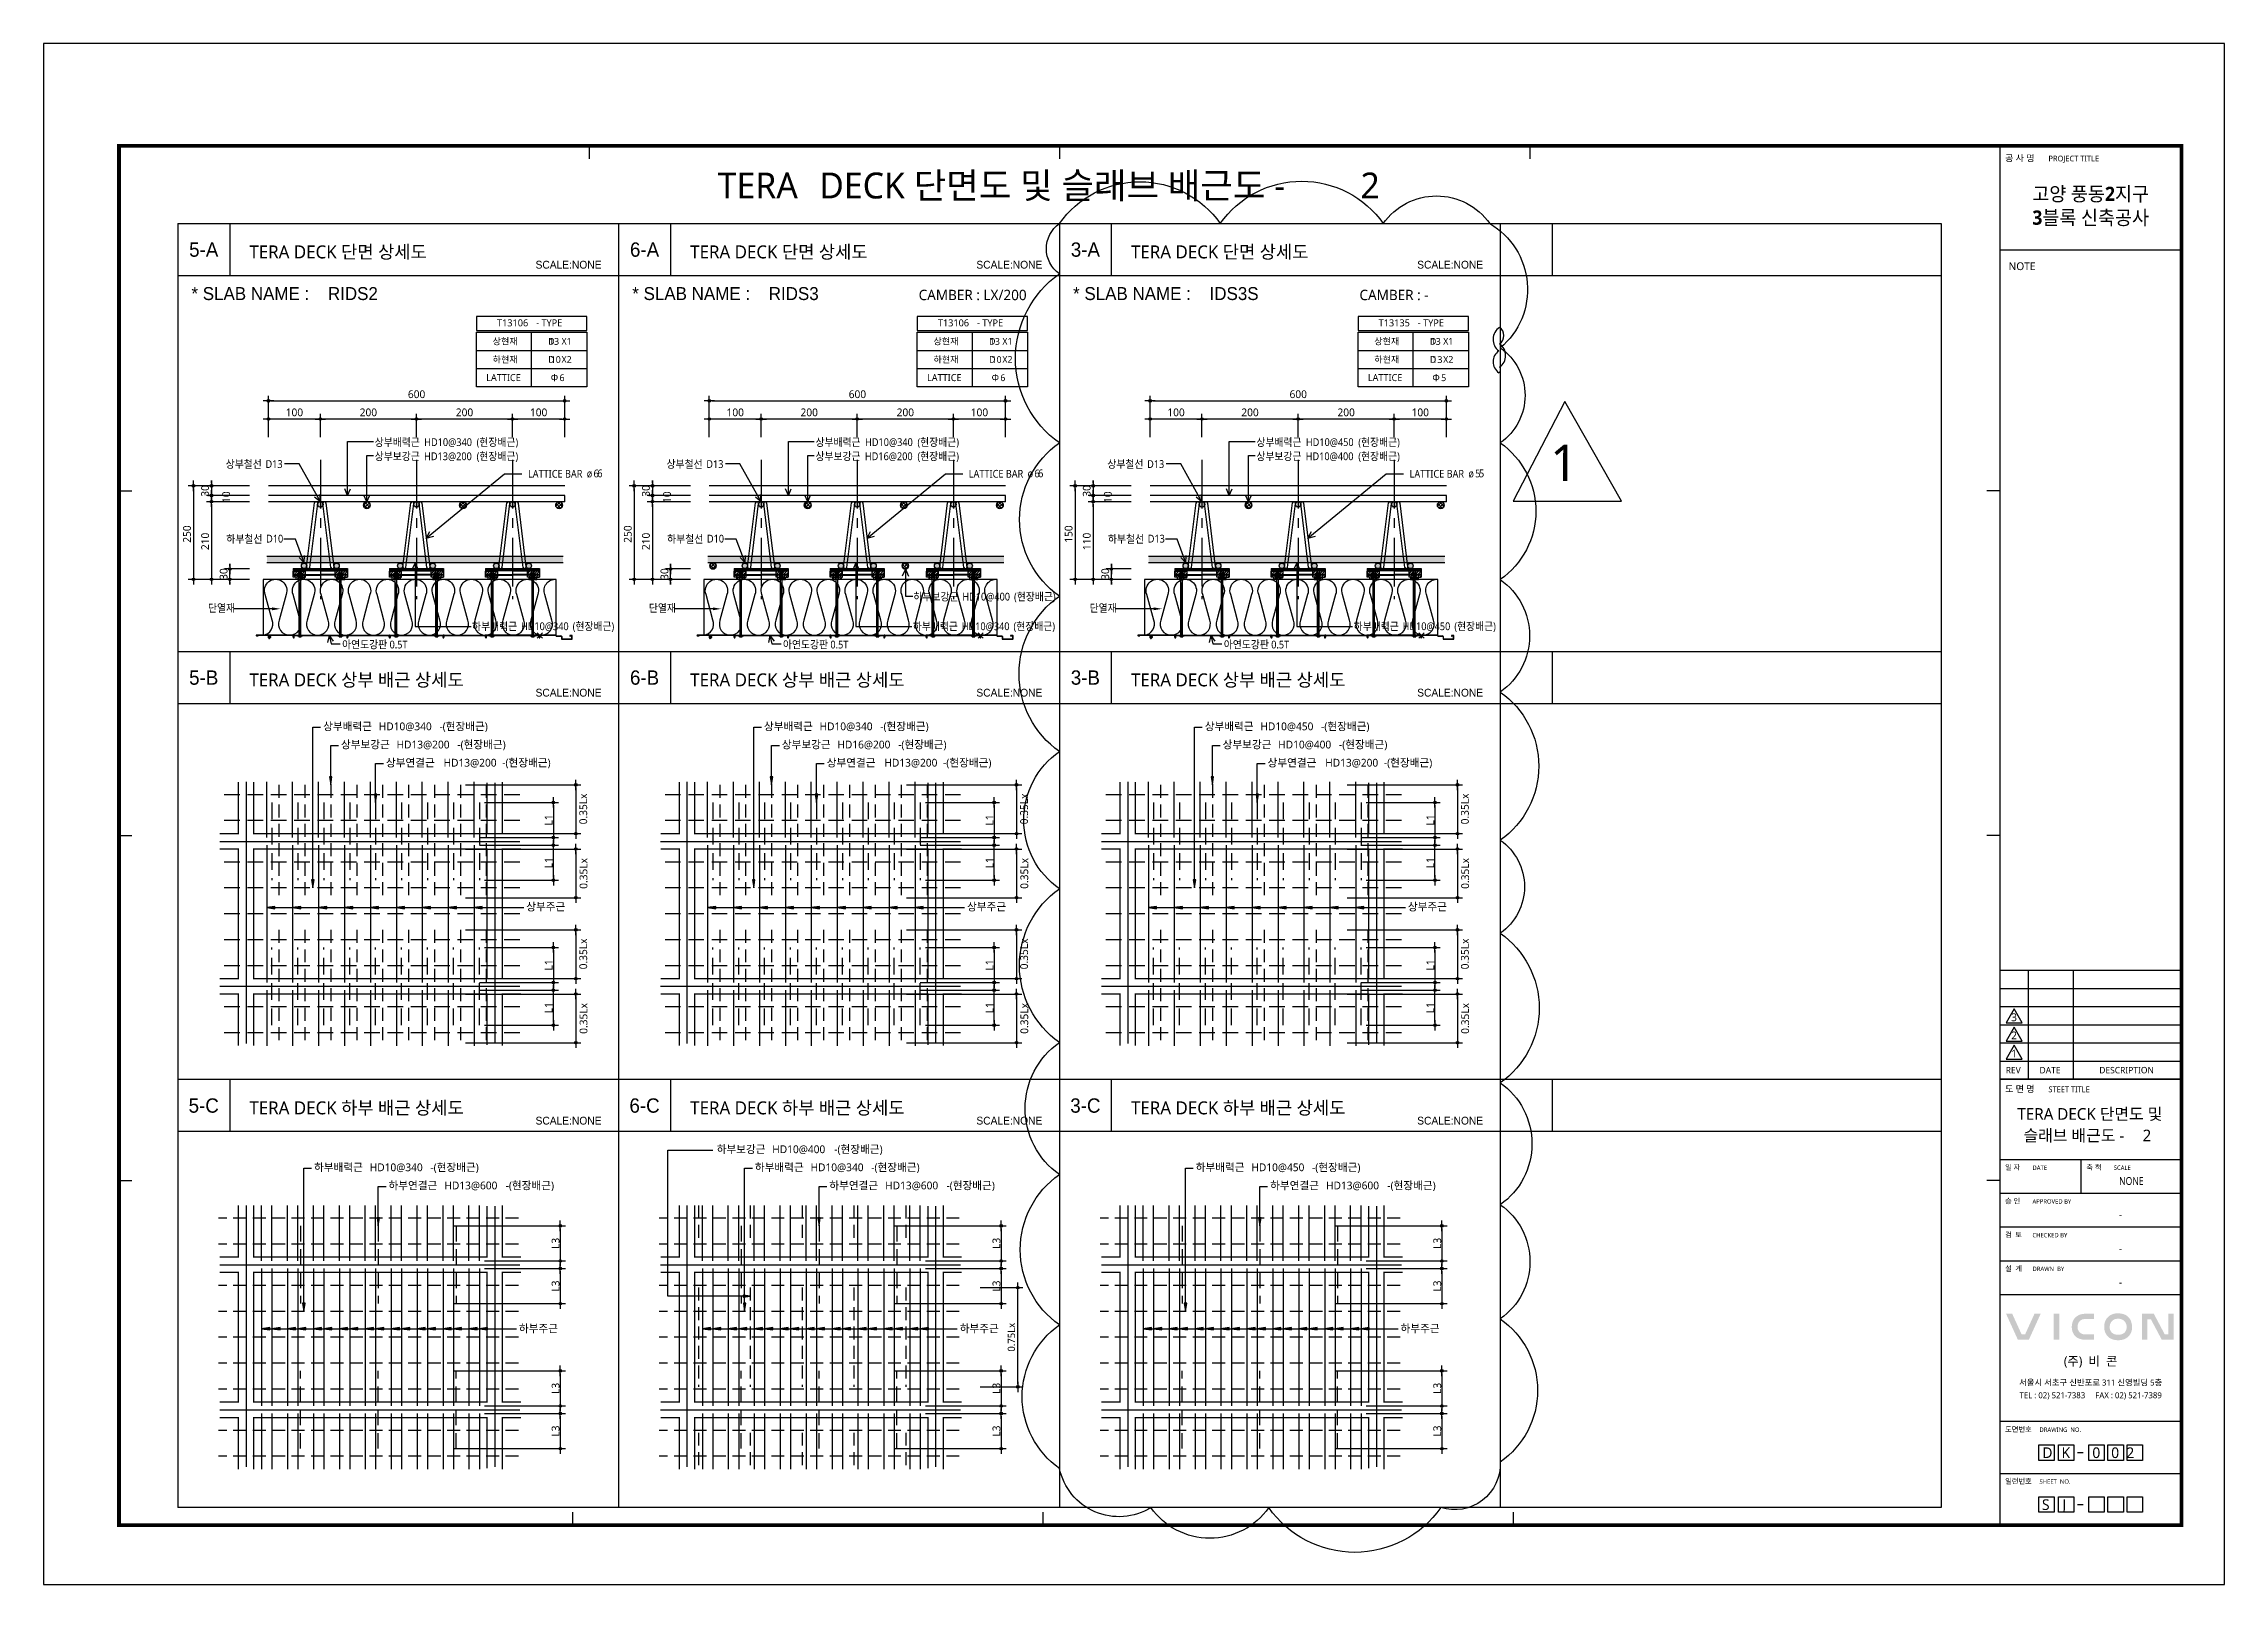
# Model space of a CAD drawing. Extents: x 10983 to 44623, y -18406 to 11294.
# Drawn here: x 19393 to 27803, y -586 to 5354 of the extents above; entities that cross this region are included whole.
import ezdxf
from ezdxf.enums import TextEntityAlignment as Align

# ---------------------------------------------------------------- set-up
doc = ezdxf.new("R2010")
doc.units = 0
doc.header["$LTSCALE"] = 100
doc.header["$MEASUREMENT"] = 0
doc.header["$PDMODE"] = 3
doc.header["$PDSIZE"] = 10
for name, pattern in [('CEN', [62, 60, -1, 0, -1]), ('CENTER', [2, 1.25, -0.25, 0.25, -0.25]), ('HIDDENX2', [0.75, 0.5, -0.25])]:
    doc.linetypes.add(name, pattern=pattern)
doc.layers.get('0').update_dxf_attribs({"linetype": 'CONTINUOUS'})
doc.layers.get('Defpoints').update_dxf_attribs({"color": 165, "linetype": 'CONTINUOUS'})
for name, color, linetype in [('$$배력근', 210, 'CONTINUOUS'), ('$$주근(이음근)', 130, 'CEN'), ('0-TEXT', 3, 'CONTINUOUS'), ('7DIM', 7, 'CONTINUOUS'), ('CEN', 1, 'CEN'), ('D-TEX1', 6, 'CONTINUOUS'), ('D-TEX3', 9, 'CONTINUOUS'), ('DECK-CEN', 1, 'CEN'), ('DECK-LATTICE', 7, 'CONTINUOUS'), ('DECK-MAIN BAR', 2, 'CONTINUOUS'), ('DIM', 7, 'CONTINUOUS'), ('DKT-TXT', 7, 'CONTINUOUS'), ('E', 115, 'CONTINUOUS'), ('E2', 7, 'CONTINUOUS'), ('form', 7, 'CONTINUOUS'), ('form_TEX', 7, 'CONTINUOUS'), ('H', 8, 'CONTINUOUS'), ('h3', 1, 'CONTINUOUS'), ('HAT', 8, 'CONTINUOUS'), ('INSUL', 8, 'CONTINUOUS'), ('NDS_DCN', 10, 'CONTINUOUS'), ('NUMBER', 7, 'CONTINUOUS'), ('REVISION1', 10, 'CONTINUOUS'), ('TEXT', 3, 'CONTINUOUS'), ('TG-TABLE.TEX', 7, 'CONTINUOUS'), ('TXT', 3, 'CONTINUOUS'), ('스페이서', 9, 'CONTINUOUS'), ('이름', 7, 'CONTINUOUS')]:
    doc.layers.add(name, color=color, linetype=linetype)
doc.layers.add('AM_0', color=7, linetype='CONTINUOUS', lineweight=35)
doc.styles.add('H', font='malgun.ttf', dxfattribs={"width": 0.9})
doc.styles.add('HD', font='Gulim.ttf')
doc.styles.get("Standard").update_dxf_attribs({"font": ''})
doc.styles.add('SY STT', font='malgun.ttf')
doc.styles.add('VICON TEXT', font='malgun.ttf')
doc.styles.add('굴림', font='Gulim.ttf')
doc.styles.add('돋음', font='Dotum.ttf')
doc.styles.add('맑은 고딕', font='malgun.ttf')
doc.styles.add('맑은고딕', font='malgun.ttf')
doc.styles.get('STANDARD').set_extended_font_data('Haansoft Dotum')
doc.dimstyles.get("Standard").update_dxf_attribs({"dimtxt": 0.18, "dimasz": 0.18, "dimexe": 0.18, "dimexo": 0.0625, "dimgap": 0.09, "dimtad": 0, "dimtih": 1, "dimtoh": 1, "dimdec": 4, "dimzin": 0, "dimdsep": 46, "dimtxsty": 'STANDARD', "dimcen": 0.09, "dimadec": 0, "dimazin": 0, "dimtfac": 1, "dimtdec": 4, "dimtofl": 0, "dimtmove": 0, "dimatfit": 3, "dimfxl": 1, "dimtolj": 1, "dimtzin": 0, "dimarcsym": 0})
doc.dimstyles.new('숫자치수선', dxfattribs={"dimscale": 0, "dimtxt": 15, "dimasz": 7, "dimexe": 0.5, "dimexo": 0.5, "dimgap": 4, "dimtad": 1, "dimdec": 4, "dimdsep": 46, "dimtxsty": '맑은 고딕', "dimcen": 0, "dimclrd": 256, "dimclre": 256, "dimclrt": 7, "dimaunit": 3, "dimadec": 0, "dimazin": 0, "dimtfac": 1, "dimtdec": 4, "dimtix": 1, "dimtmove": 2, "dimatfit": 3, "dimldrblk": 'CLOSEDBLANK', "dimfxl": 1, "dimtolj": 1, "dimarcsym": 0})

msp = doc.modelspace()

# ---------------------------------------------------------------- texts
at = {"layer": '0-TEXT', "color": 3, "ltscale": 0.5, "insert": (27286.8, 4726), "char_height": 55, "width": 700, "attachment_point": 5, "style": '맑은고딕'}
msp.add_mtext('{\\fMalgun Gothic|b1|i0|c129|p50;\\W0.95;고양 풍동2지구 \\P3블록 신축공사}', dxfattribs=at)
at = {"layer": 'D-TEX3', "ltscale": 0.5, "style": '맑은고딕'}
for s, height, p in [('TERA DECK 단면 상세도', 50, (20186, 4525.9)), ('TERA DECK 단면 상세도', 50, (21886, 4525.9)), ('TERA DECK 단면 상세도', 50, (23586, 4525.9)), ('CAMBER : LX/200', 40, (22767, 4364.9)), ('CAMBER : -', 40, (24467, 4364.9)), ('TERA DECK 상부 배근 상세도', 50, (20186, 2875.9)), ('TERA DECK 상부 배근 상세도', 50, (21886, 2875.9)), ('TERA DECK 상부 배근 상세도', 50, (23586, 2875.9)), ('TERA DECK 하부 배근 상세도', 50, (20186, 1225.9)), ('TERA DECK 하부 배근 상세도', 50, (21886, 1225.9)), ('TERA DECK 하부 배근 상세도', 50, (23586, 1225.9))]:
    msp.add_text(s, height=height, dxfattribs=at).set_placement(p)
at = {"layer": 'NDS_DCN', "color": 7, "style": 'SY STT'}
msp.add_text('1', height=140, dxfattribs=at).set_placement((25203.4, 3667.7))
at = {"layer": 'NUMBER', "ltscale": 0.5, "style": '맑은고딕'}
msp.add_text('0  2', height=41, dxfattribs=at).set_placement((27366, -99.1))
at = {"layer": 'TXT', "ltscale": 0.5, "style": '맑은고딕'}
for height, p in [(100, (24471, 4756.9)), (45, (27487, 1121.9))]:
    msp.add_text('2', height=height, dxfattribs=at).set_placement(p)

# ---------------------------------------------------------------- blocks, each defined once
blk = doc.blocks.new('VICONLOG')
at = {"layer": 'HAT', "ltscale": 0.5}
h = blk.add_hatch(color=8, dxfattribs=at)
h.dxf.hatch_style = 1
h.paths.add_polyline_path([(69.3, 315.2), (111.6, 315.2), (157.3, 415.6), (133.5, 415.6), (97.3, 336), (83.7, 336), (47.4, 415.6), (23.7, 415.6)])
h.paths.add_polyline_path([(207.5, 315.1), (229.6, 315.1), (229.6, 415.4), (207.5, 415.4)])
h.paths.add_polyline_path([(300.6, 355.6, -0.100525), (299.7, 371.1, -0.373541), (327.7, 395.4), (362.7, 395.3), (362.7, 415.4), (327.7, 415.4, 0.051671), (312.9, 413.3, 0.131595), (291.2, 401.2, 0.127719), (280.2, 383.1, 0.067192), (277.2, 364.4, 0.152754), (285.5, 335.3, 0.061908), (291.8, 327.9, 0.071442), (301, 321.6, 0.114733), (329.1, 315.1), (362.7, 315.1), (362.7, 335.6), (329.1, 335.6, -0.017106), (323, 336.1, -0.30682)])
h.paths.add_polyline_path([(417.7, 326.6, 0.088872), (429.4, 318.7, 0.086691), (450.8, 313.5, 0.078736), (473.9, 315.6, 0.121785), (494.3, 326.4, 0.170478), (508.8, 352.9, 0.035083), (509.7, 362, 0.022918), (509.5, 368, 0.077261), (505, 388.1, 0.105839), (495.1, 403, 0.135555), (473.5, 414.9, 0.052602), (455.9, 417.1, 0.091585), (434.3, 413.7, 0.320638), (402.4, 367.8, 0.222412)])
h.paths.add_polyline_path([(423.6, 367.1, -0.297294), (441.3, 393.7, -0.092536), (455.2, 396.3, -0.087656), (468.6, 394.2, -0.116333), (479.8, 387.3, -0.095204), (484.9, 380.3, -0.065441), (488.3, 370.9, -0.06413), (488.6, 359.3, -0.1653), (479.9, 342.3, -0.136024), (464.5, 335.1, -0.06763), (452.3, 334.4, -0.090774), (437.7, 338.3, -0.13619), (427.1, 349, -0.158608)], flags=16)
h.paths.add_polyline_path([(569.1, 394.5), (582.1, 394.5), (624.3, 315.1), (669.8, 315.1), (669.8, 415.4), (648.9, 415.4), (648.9, 336), (635.8, 336), (593.6, 415.4), (548.2, 415.4), (548.2, 315.1), (569.1, 315.1)])
at = {"layer": 'form_TEX', "style": 'VICON TEXT'}
blk.add_text('서울시 서초구 신반포로 311 신영빌딩 5층', height=23, dxfattribs=at).set_placement((350, 150.9), align=Align.MIDDLE)
at = {"layer": 'form_TEX', "attachment_point": 5, "style": 'VICON TEXT'}
for s, width, heights, insert, char_height in [('(주)  비  콘', 383.636, [-49.5], (350, 229.3), 35), ('TEL : 02) 521-7383     FAX : 02) 521-7389', 685.972, [-28.7], (350, 98.6), 23)]:
    blk.add_mtext_dynamic_manual_height_columns(s, width=width, gutter_width=625, heights=heights, dxfattribs=dict(at, insert=insert, char_height=char_height))
blk = doc.blocks.new('Deck_Sh03')
at = {"layer": 'Defpoints'}
blk.add_lwpolyline([(-517.5, -296.1), (7892.5, -296.1), (7892.5, 5644), (-517.5, 5644)], close=True, dxfattribs=at)
at = {"layer": 'form', "color": 30}
for p, q in [((1586.6, 5250), (1586.6, 5200)), ((3400, 5250), (3400, 5200)), ((5213.4, 5250), (5213.4, 5200)), ((7026.8, 5250), (7026.8, -68.2)), ((-226.8, 3920.4), (-176.8, 3920.4)), ((7026.8, 3920.4), (6976.8, 3920.4)), ((-226.8, 2590.9), (-176.8, 2590.9)), ((7026.8, 2590.9), (6976.8, 2590.9)), ((-226.8, 1261.3), (-176.8, 1261.3)), ((7026.8, 1261.3), (6976.8, 1261.3)), ((1523.9, -68.2), (1523.9, -18.2)), ((3337.4, -68.2), (3337.4, -18.2)), ((5150.8, -68.2), (5150.8, -18.2))]:
    blk.add_line(p, q, dxfattribs=at)
at = {"layer": 'form'}
blk.add_line((7726.8, 4847.2), (7026.8, 4847.2), dxfattribs=at)
at = {"layer": 'form', "ltscale": 2}
for p, q in [((7026.8, 2071.4), (7726.1, 2071.4)), ((7135.9, 2071.4), (7135.9, 1651.4)), ((7309.7, 2071.4), (7309.7, 1651.4)), ((7026.8, 2001.4), (7726.1, 2001.4)), ((7026.8, 1931.4), (7726.1, 1931.4)), ((7026.8, 1861.4), (7726.1, 1861.4)), ((7026.8, 1791.4), (7726.1, 1791.4)), ((7026.8, 1721.4), (7726.1, 1721.4)), ((7726.8, 1651.4), (7026.8, 1651.4)), ((7026.8, 1651.4), (7726.8, 1651.4)), ((7026.8, 1341.8), (7726.8, 1341.8)), ((7026.8, 1211.8), (7726.8, 1211.8)), ((7026.8, 1081.8), (7726.8, 1081.8)), ((7026.8, 951.8), (7726.8, 951.8)), ((7026.8, 821.8), (7726.8, 821.8)), ((7726.8, 331.8), (7026.8, 331.8)), ((7326.2, 211.8), (7348.5, 211.8)), ((7026.8, 131.8), (7726.8, 131.8)), ((7326.2, 11.8), (7348.5, 11.8))]:
    blk.add_line(p, q, dxfattribs=at)
at = {"layer": 'form', "color": 30, "ltscale": 0.5}
blk.add_line((7026.8, 1651.4), (7726.1, 1651.4), dxfattribs=at)
at = {"layer": 'form', "ltscale": 0.5}
blk.add_line((7340.4, 1211.8), (7340.4, 1341.8), dxfattribs=at)
at = {"layer": 'form', "color": 30, "const_width": 14.2}
blk.add_lwpolyline([(-226.8, 5250), (-226.8, -68.2), (7726.8, -68.2), (7726.8, 5250)], close=True, dxfattribs=at)
at = {"layer": 'form', "ltscale": 0.5}
for points in [[(7176.8, 241.6), (7236.6, 241.6), (7236.6, 181.9), (7176.8, 181.9)], [(7252.5, 241.6), (7312.2, 241.6), (7312.2, 181.9), (7252.5, 181.9)], [(7369.3, 241.6), (7429, 241.6), (7429, 181.9), (7369.3, 181.9)], [(7443.2, 241.6), (7502.9, 241.6), (7502.9, 181.9), (7443.2, 181.9)], [(7517.1, 241.6), (7576.8, 241.6), (7576.8, 181.9), (7517.1, 181.9)], [(7176.8, 41.6), (7236.6, 41.6), (7236.6, -18.1), (7176.8, -18.1)], [(7252.5, 41.6), (7312.2, 41.6), (7312.2, -18.1), (7252.5, -18.1)], [(7369.3, 41.6), (7429, 41.6), (7429, -18.1), (7369.3, -18.1)], [(7443.2, 41.6), (7502.9, 41.6), (7502.9, -18.1), (7443.2, -18.1)], [(7517.1, 41.6), (7576.8, 41.6), (7576.8, -18.1), (7517.1, -18.1)]]:
    blk.add_lwpolyline(points, close=True, dxfattribs=at)
at = {"layer": 'REVISION1', "ltscale": 2}
for points in [[(7081.5, 1922.5), (7050.5, 1868.7), (7112.6, 1868.7), (7081.5, 1922.5)], [(7081.5, 1852.5), (7050.5, 1798.7), (7112.6, 1798.7), (7081.5, 1852.5)], [(7081.5, 1782.5), (7050.5, 1728.7), (7112.6, 1728.7), (7081.5, 1782.5)]]:
    blk.add_lwpolyline(points, dxfattribs=at)
at = {"layer": 'DKT-TXT'}
blk.add_blockref('VICONLOG', (7026.8, 331.8), dxfattribs=at)
at = {"layer": 'form', "style": 'VICON TEXT'}
for s, p in [('D', (7190.5, 191)), ('K', (7264.4, 191)), ('S', (7189, -9.2)), ('J', (7267.6, -9.2))]:
    blk.add_text(s, height=41, dxfattribs=at).set_placement(p)
at = {"layer": 'form_TEX', "ltscale": 2}
for s, height, style, p in [('공 사 명', 25, 'VICON TEXT', (7046.8, 5190)), ('PROJECT TITLE', 22, 'VICON TEXT', (7214, 5190)), ('도 면 명', 25, '맑은고딕', (7046.8, 1601.4)), ('STEET TITLE', 22, '맑은고딕', (7214, 1601.4)), ('일 자', 20, 'VICON TEXT', (7046.8, 1301.8)), ('DATE', 17, 'VICON TEXT', (7152.4, 1301.8)), ('축 척', 20, 'VICON TEXT', (7360.4, 1301.8)), ('SCALE', 17, 'VICON TEXT', (7466, 1301.8)), ('승 인', 20, 'VICON TEXT', (7046.8, 1171.8)), ('APPROVED BY', 17, 'VICON TEXT', (7152.4, 1171.8)), ('검  토', 20, 'VICON TEXT', (7046.8, 1041.8)), ('CHECKED BY', 17, 'VICON TEXT', (7152.4, 1041.8)), ('설  계', 20, 'VICON TEXT', (7046.8, 911.8)), ('DRAWN  BY', 17, 'VICON TEXT', (7152.4, 911.8)), ('도면번호', 20, 'VICON TEXT', (7046.8, 291.8)), ('DRAWING  NO.', 17, 'VICON TEXT', (7179.5, 291.8)), ('일련번호', 20, 'VICON TEXT', (7046.8, 91.8)), ('SHEET  NO.', 17, 'VICON TEXT', (7179.5, 91.8))]:
    blk.add_text(s, height=height, dxfattribs=dict(at, style=style)).set_placement(p)
at = {"layer": 'form_TEX', "color": 1, "ltscale": 2, "style": 'VICON TEXT'}
blk.add_text('NOTE', height=30, dxfattribs=at).set_placement((7060.3, 4770.9))
at = {"layer": 'form_TEX', "style": 'VICON TEXT'}
for s, p in [('REV', (7049.2, 1673.9)), ('DATE', (7179.7, 1673.9)), ('DESCRIPTION', (7410, 1673.9))]:
    blk.add_text(s, height=25, dxfattribs=at).set_placement(p)
at = {"layer": 'NUMBER', "ltscale": 0.5, "style": '맑은고딕'}
blk.add_text('0', height=41, dxfattribs=at).set_placement((7383.3, 191))
at = {"layer": 'REVISION1', "ltscale": 2, "style": 'VICON TEXT'}
for s, p in [('3', (7081.5, 1890.2)), ('2', (7081.5, 1820.2)), ('1', (7081.5, 1750.2))]:
    blk.add_text(s, height=30, dxfattribs=at).set_placement(p, align=Align.MIDDLE_CENTER)
at = {"layer": 'TG-TABLE.TEX', "color": 3, "style": 'VICON TEXT'}
blk.add_text('DECK 단면도 및 슬래브 배근도 -', height=100, dxfattribs=at).set_placement((2473.6, 5047))
at = {"layer": 'TG-TABLE.TEX', "color": 3, "ltscale": 0.5, "style": 'VICON TEXT'}
blk.add_attdef('DKTYT', text='', height=100, dxfattribs=at).set_placement((2425.2, 5047), align=Align.RIGHT)
at = {"layer": 'TXT', "style": 'VICON TEXT'}
for s, p in [('DECK 단면도 및', (7247.9, 1495)), ('슬래브 배근도 -', (7118, 1412))]:
    blk.add_text(s, height=45, dxfattribs=at).set_placement(p)
at = {"layer": 'TXT', "style": 'VICON TEXT', "width": 0.85}
blk.add_text('NONE', height=30, dxfattribs=at).set_placement((7533.8, 1244.1), align=Align.CENTER)
at = {"layer": 'TXT', "style": 'VICON TEXT'}
for p in [(7492.1, 1114.1), (7492.1, 984.1), (7492.1, 854.1)]:
    blk.add_text('-', height=30, dxfattribs=at).set_placement(p, align=Align.CENTER)
at = {"layer": 'TXT', "ltscale": 0.5, "style": 'VICON TEXT'}
blk.add_attdef('DKTYR', text='', height=45, dxfattribs=at).set_placement((7248.4, 1495), align=Align.RIGHT)
blk = doc.blocks.new('DIMDOT')
at = {"color": 0}
blk.add_line((-2, 0), (2, 0), dxfattribs=at)
for radius in [0.5, 0.25]:
    blk.add_circle((0, 0), radius, dxfattribs=at)
blk = doc.blocks.new('*D56')
at = {"layer": 'Defpoints', "color": 0, "ltscale": 0.5}
for p in [(349.7, 4196.7), (349.7, 4125.7), (549.7, 4125.7)]:
    blk.add_point(p, dxfattribs=at)
at = {"layer": '이름', "lineweight": -2}
for p, q in [((349.7, 4126.2), (349.7, 4216.7)), ((549.7, 4126.2), (549.7, 4216.7)), ((539.7, 4196.7), (359.7, 4196.7))]:
    blk.add_line(p, q, dxfattribs=at)
at = {"layer": '이름', "lineweight": -2, "ltscale": 0.5, "xscale": 10, "yscale": 10, "zscale": 10, "rotation": 180}
blk.add_blockref('DIMDOT', (349.7, 4196.7), dxfattribs=at)
at = {"layer": '이름', "lineweight": -2, "ltscale": 0.5, "xscale": 10, "yscale": 10, "zscale": 10}
blk.add_blockref('DIMDOT', (549.7, 4196.7), dxfattribs=at)
at = {"layer": '이름', "color": 7, "ltscale": 0.5, "insert": (449.7, 4222.2), "char_height": 30, "attachment_point": 5, "style": 'VICON TEXT'}
blk.add_mtext('\\A1;100', dxfattribs=at)
blk = doc.blocks.new('_ClosedBlank')
at = {"color": 0, "linetype": 'ByBlock', "lineweight": -2}
for p, q in [((-1, 0.17), (0, 0)), ((-1, 0.17), (-1, -0.17)), ((0, 0), (-1, -0.17))]:
    blk.add_line(p, q, dxfattribs=at)
blk = doc.blocks.new('*D57')
at = {"layer": 'Defpoints', "color": 0, "ltscale": 0.5}
for p in [(549.7, 4196.7), (549.7, 4125.7), (920.3, 4125.7)]:
    blk.add_point(p, dxfattribs=at)
at = {"layer": '이름', "lineweight": -2}
for p, q in [((549.7, 4126.2), (549.7, 4216.7)), ((920.3, 4126.2), (920.3, 4216.7)), ((910.3, 4196.7), (559.7, 4196.7))]:
    blk.add_line(p, q, dxfattribs=at)
at = {"layer": '이름', "lineweight": -2, "ltscale": 0.5, "xscale": 10, "yscale": 10, "zscale": 10, "rotation": 180}
blk.add_blockref('DIMDOT', (549.7, 4196.7), dxfattribs=at)
at = {"layer": '이름', "lineweight": -2, "ltscale": 0.5, "xscale": 10, "yscale": 10, "zscale": 10}
blk.add_blockref('DIMDOT', (920.3, 4196.7), dxfattribs=at)
at = {"layer": '이름', "color": 7, "ltscale": 0.5, "insert": (735, 4222.2), "char_height": 30, "attachment_point": 5, "style": 'VICON TEXT'}
blk.add_mtext('\\A1;200', dxfattribs=at)
blk = doc.blocks.new('*D58')
at = {"layer": 'Defpoints', "color": 0, "ltscale": 0.5}
for p in [(920.3, 4196.7), (920.3, 4125.7), (1291, 4125.7)]:
    blk.add_point(p, dxfattribs=at)
at = {"layer": '이름', "lineweight": -2}
for p, q in [((920.3, 4126.2), (920.3, 4216.7)), ((1291, 4126.2), (1291, 4216.7)), ((1281, 4196.7), (930.3, 4196.7))]:
    blk.add_line(p, q, dxfattribs=at)
at = {"layer": '이름', "lineweight": -2, "ltscale": 0.5, "xscale": 10, "yscale": 10, "zscale": 10, "rotation": 180}
blk.add_blockref('DIMDOT', (920.3, 4196.7), dxfattribs=at)
at = {"layer": '이름', "lineweight": -2, "ltscale": 0.5, "xscale": 10, "yscale": 10, "zscale": 10}
blk.add_blockref('DIMDOT', (1291, 4196.7), dxfattribs=at)
at = {"layer": '이름', "color": 7, "ltscale": 0.5, "insert": (1105.7, 4222.2), "char_height": 30, "attachment_point": 5, "style": 'VICON TEXT'}
blk.add_mtext('\\A1;200', dxfattribs=at)
blk = doc.blocks.new('*D59')
at = {"layer": 'Defpoints', "color": 0, "ltscale": 0.5}
for p in [(1291, 4196.7), (1291, 4125.7), (1492, 4125.7)]:
    blk.add_point(p, dxfattribs=at)
at = {"layer": '이름', "lineweight": -2}
for p, q in [((1291, 4126.2), (1291, 4216.7)), ((1492, 4126.2), (1492, 4216.7)), ((1482, 4196.7), (1301, 4196.7))]:
    blk.add_line(p, q, dxfattribs=at)
at = {"layer": '이름', "lineweight": -2, "ltscale": 0.5, "xscale": 10, "yscale": 10, "zscale": 10, "rotation": 180}
blk.add_blockref('DIMDOT', (1291, 4196.7), dxfattribs=at)
at = {"layer": '이름', "lineweight": -2, "ltscale": 0.5, "xscale": 10, "yscale": 10, "zscale": 10}
blk.add_blockref('DIMDOT', (1492, 4196.7), dxfattribs=at)
at = {"layer": '이름', "color": 7, "ltscale": 0.5, "insert": (1391.5, 4222.2), "char_height": 30, "attachment_point": 5, "style": 'VICON TEXT'}
blk.add_mtext('\\A1;100', dxfattribs=at)
blk = doc.blocks.new('*D60')
at = {"layer": 'Defpoints', "color": 0, "ltscale": 0.5}
for p in [(1492, 4266.7), (349.7, 4125.7), (1492, 4125.7)]:
    blk.add_point(p, dxfattribs=at)
at = {"layer": '이름', "lineweight": -2}
for p, q in [((349.7, 4126.2), (349.7, 4286.7)), ((359.7, 4266.7), (1482, 4266.7)), ((1492, 4126.2), (1492, 4286.7))]:
    blk.add_line(p, q, dxfattribs=at)
at = {"layer": '이름', "lineweight": -2, "ltscale": 0.5, "xscale": 10, "yscale": 10, "zscale": 10, "rotation": 180}
blk.add_blockref('DIMDOT', (349.7, 4266.7), dxfattribs=at)
at = {"layer": '이름', "lineweight": -2, "ltscale": 0.5, "xscale": 10, "yscale": 10, "zscale": 10}
blk.add_blockref('DIMDOT', (1492, 4266.7), dxfattribs=at)
at = {"layer": '이름', "color": 7, "ltscale": 0.5, "insert": (920.9, 4292.2), "char_height": 30, "attachment_point": 5, "style": 'VICON TEXT'}
blk.add_mtext('\\A1;600', dxfattribs=at)
blk = doc.blocks.new('*D61')
at = {"layer": '7DIM', "linetype": 'ByBlock', "lineweight": -2}
for p, q in [((1182.9, 2159.6), (1468.2, 2159.6)), ((1448.2, 2149.6), (1448.2, 2034.3)), ((1162.9, 2024.3), (1468.2, 2024.3))]:
    blk.add_line(p, q, dxfattribs=at)
at = {"layer": 'Defpoints', "color": 0, "ltscale": 0.5}
for p in [(1162.9, 2159.6), (1142.9, 2024.3), (1448.2, 2024.3)]:
    blk.add_point(p, dxfattribs=at)
at = {"layer": '7DIM', "lineweight": -2, "ltscale": 0.5, "xscale": 10, "yscale": 10, "zscale": 10}
for p, rotation in [((1448.2, 2159.6), 90), ((1448.2, 2024.3), 270)]:
    blk.add_blockref('DIMDOT', p, dxfattribs=dict(at, rotation=rotation))
at = {"layer": '7DIM', "color": 9, "ltscale": 0.5, "insert": (1430.4, 2091.9), "char_height": 30, "attachment_point": 5, "rotation": 90, "style": 'VICON TEXT'}
blk.add_mtext('\\A1;L1', dxfattribs=at)
blk = doc.blocks.new('*D62')
at = {"layer": '7DIM', "linetype": 'ByBlock', "lineweight": -2}
for p, q in [((1162.9, 1994.9), (1468.2, 1994.9)), ((1448.2, 1869.6), (1448.2, 1984.9)), ((1182.9, 1859.6), (1468.2, 1859.6))]:
    blk.add_line(p, q, dxfattribs=at)
at = {"layer": 'Defpoints', "color": 0, "ltscale": 0.5}
for p in [(1142.9, 1994.9), (1448.2, 1994.9), (1162.9, 1859.6)]:
    blk.add_point(p, dxfattribs=at)
at = {"layer": '7DIM', "lineweight": -2, "ltscale": 0.5, "xscale": 10, "yscale": 10, "zscale": 10}
for p, rotation in [((1448.2, 1994.9), 90), ((1448.2, 1859.6), 270)]:
    blk.add_blockref('DIMDOT', p, dxfattribs=dict(at, rotation=rotation))
at = {"layer": '7DIM', "color": 9, "ltscale": 0.5, "insert": (1430.4, 1927.2), "char_height": 30, "attachment_point": 5, "rotation": 90, "style": 'VICON TEXT'}
blk.add_mtext('\\A1;L1', dxfattribs=at)
blk = doc.blocks.new('*D63')
at = {"layer": '7DIM', "linetype": 'ByBlock', "lineweight": -2}
for p, q in [((1182.9, 2718.6), (1468.2, 2718.6)), ((1448.2, 2708.6), (1448.2, 2593.3)), ((1162.9, 2583.3), (1468.2, 2583.3))]:
    blk.add_line(p, q, dxfattribs=at)
at = {"layer": 'Defpoints', "color": 0, "ltscale": 0.5}
for p in [(1162.9, 2718.6), (1142.9, 2583.3), (1448.2, 2583.3)]:
    blk.add_point(p, dxfattribs=at)
at = {"layer": '7DIM', "lineweight": -2, "ltscale": 0.5, "xscale": 10, "yscale": 10, "zscale": 10}
for p, rotation in [((1448.2, 2718.6), 90), ((1448.2, 2583.3), 270)]:
    blk.add_blockref('DIMDOT', p, dxfattribs=dict(at, rotation=rotation))
at = {"layer": '7DIM', "color": 9, "ltscale": 0.5, "insert": (1430.4, 2650.9), "char_height": 30, "attachment_point": 5, "rotation": 90, "style": 'VICON TEXT'}
blk.add_mtext('\\A1;L1', dxfattribs=at)
blk = doc.blocks.new('*D64')
at = {"layer": '7DIM', "linetype": 'ByBlock', "lineweight": -2}
for p, q in [((1162.9, 2553.9), (1468.2, 2553.9)), ((1448.2, 2428.6), (1448.2, 2543.9)), ((1182.9, 2418.6), (1468.2, 2418.6))]:
    blk.add_line(p, q, dxfattribs=at)
at = {"layer": 'Defpoints', "color": 0, "ltscale": 0.5}
for p in [(1142.9, 2553.9), (1448.2, 2553.9), (1162.9, 2418.6)]:
    blk.add_point(p, dxfattribs=at)
at = {"layer": '7DIM', "lineweight": -2, "ltscale": 0.5, "xscale": 10, "yscale": 10, "zscale": 10}
for p, rotation in [((1448.2, 2553.9), 90), ((1448.2, 2418.6), 270)]:
    blk.add_blockref('DIMDOT', p, dxfattribs=dict(at, rotation=rotation))
at = {"layer": '7DIM', "color": 9, "ltscale": 0.5, "insert": (1430.4, 2486.2), "char_height": 30, "attachment_point": 5, "rotation": 90, "style": 'VICON TEXT'}
blk.add_mtext('\\A1;L1', dxfattribs=at)
blk = doc.blocks.new('*D65')
at = {"layer": '7DIM', "linetype": 'ByBlock', "lineweight": -2}
for p, q in [((1062.9, 1086.2), (1495.1, 1086.2)), ((1475.1, 1076.2), (1475.1, 960.9)), ((1182.9, 950.9), (1495.1, 950.9))]:
    blk.add_line(p, q, dxfattribs=at)
at = {"layer": 'Defpoints', "color": 0, "ltscale": 0.5}
for p in [(1042.9, 1086.2), (1162.9, 950.9), (1475.1, 950.9)]:
    blk.add_point(p, dxfattribs=at)
at = {"layer": '7DIM', "lineweight": -2, "ltscale": 0.5, "xscale": 10, "yscale": 10, "zscale": 10}
for p, rotation in [((1475.1, 1086.2), 90), ((1475.1, 950.9), 270)]:
    blk.add_blockref('DIMDOT', p, dxfattribs=dict(at, rotation=rotation))
at = {"layer": '7DIM', "color": 9, "ltscale": 0.5, "insert": (1457.1, 1018.6), "char_height": 30, "attachment_point": 5, "rotation": 90, "style": 'VICON TEXT'}
blk.add_mtext('\\A1;L3', dxfattribs=at)
blk = doc.blocks.new('*D66')
at = {"layer": '7DIM', "linetype": 'ByBlock', "lineweight": -2}
for p, q in [((1182.9, 921.5), (1495.1, 921.5)), ((1475.1, 911.5), (1475.1, 796.2)), ((1062.9, 786.2), (1495.1, 786.2))]:
    blk.add_line(p, q, dxfattribs=at)
at = {"layer": 'Defpoints', "color": 0, "ltscale": 0.5}
for p in [(1162.9, 921.5), (1042.9, 786.2), (1475.1, 786.2)]:
    blk.add_point(p, dxfattribs=at)
at = {"layer": '7DIM', "lineweight": -2, "ltscale": 0.5, "xscale": 10, "yscale": 10, "zscale": 10}
for p, rotation in [((1475.1, 921.5), 90), ((1475.1, 786.2), 270)]:
    blk.add_blockref('DIMDOT', p, dxfattribs=dict(at, rotation=rotation))
at = {"layer": '7DIM', "color": 9, "ltscale": 0.5, "insert": (1457.1, 853.9), "char_height": 30, "attachment_point": 5, "rotation": 90, "style": 'VICON TEXT'}
blk.add_mtext('\\A1;L3', dxfattribs=at)
blk = doc.blocks.new('*D67')
at = {"layer": '7DIM', "linetype": 'ByBlock', "lineweight": -2}
for p, q in [((1062.9, 527.2), (1495.1, 527.2)), ((1475.1, 517.2), (1475.1, 401.9)), ((1182.9, 391.9), (1495.1, 391.9))]:
    blk.add_line(p, q, dxfattribs=at)
at = {"layer": 'Defpoints', "color": 0, "ltscale": 0.5}
for p in [(1042.9, 527.2), (1162.9, 391.9), (1475.1, 391.9)]:
    blk.add_point(p, dxfattribs=at)
at = {"layer": '7DIM', "lineweight": -2, "ltscale": 0.5, "xscale": 10, "yscale": 10, "zscale": 10}
for p, rotation in [((1475.1, 527.2), 90), ((1475.1, 391.9), 270)]:
    blk.add_blockref('DIMDOT', p, dxfattribs=dict(at, rotation=rotation))
at = {"layer": '7DIM', "color": 9, "ltscale": 0.5, "insert": (1457.1, 459.6), "char_height": 30, "attachment_point": 5, "rotation": 90, "style": 'VICON TEXT'}
blk.add_mtext('\\A1;L3', dxfattribs=at)
blk = doc.blocks.new('*D68')
at = {"layer": '7DIM', "linetype": 'ByBlock', "lineweight": -2}
for p, q in [((1182.9, 362.5), (1495.1, 362.5)), ((1475.1, 352.5), (1475.1, 237.2)), ((1062.9, 227.2), (1495.1, 227.2))]:
    blk.add_line(p, q, dxfattribs=at)
at = {"layer": 'Defpoints', "color": 0, "ltscale": 0.5}
for p in [(1162.9, 362.5), (1042.9, 227.2), (1475.1, 227.2)]:
    blk.add_point(p, dxfattribs=at)
at = {"layer": '7DIM', "lineweight": -2, "ltscale": 0.5, "xscale": 10, "yscale": 10, "zscale": 10}
for p, rotation in [((1475.1, 362.5), 90), ((1475.1, 227.2), 270)]:
    blk.add_blockref('DIMDOT', p, dxfattribs=dict(at, rotation=rotation))
at = {"layer": '7DIM', "color": 9, "ltscale": 0.5, "insert": (1457.1, 294.9), "char_height": 30, "attachment_point": 5, "rotation": 90, "style": 'VICON TEXT'}
blk.add_mtext('\\A1;L3', dxfattribs=at)
blk = doc.blocks.new('ARR_TXT_MT01')
at = {"layer": 'D-TEX3', "linetype": 'ByBlock'}
h = blk.add_hatch(color=256, dxfattribs=at)
h.paths.add_polyline_path([(594.5, 2817.5), (589.8, 2817.5), (589.8, 2786.1)])
h.paths.add_polyline_path([(589.8, 2817.5), (585, 2817.5), (589.8, 2786.1)])
for p, q in [((589.8, 2786.1), (589.8, 2938.2)), ((589.8, 2938.2), (619.8, 2938.2))]:
    blk.add_line(p, q, dxfattribs=at)
blk.add_lwpolyline([(594.5, 2817.5), (585, 2817.5), (589.8, 2786.1), (594.5, 2817.5)], dxfattribs=at)
at = {"layer": '이름'}
for q in [(717.9, 3903.5), (740.3, 3903.5)]:
    blk.add_line((729.1, 3878), q, dxfattribs=at)
blk.add_lwpolyline([(729.1, 3878), (729.1, 4055.5), (754.6, 4055.5)], dxfattribs=at)
at = {"layer": 'D-TEX1', "color": 9, "linetype": 'ByBlock', "style": 'VICON TEXT'}
for s, p in [('상부보강근 ', (629.4, 2926.7)), ('-(현장배근)', (1077.9, 2926.7))]:
    blk.add_text(s, height=30, dxfattribs=at).set_placement(p)
at = {"layer": 'D-TEX3', "color": 30, "ltscale": 0.5, "style": 'H', "width": 0.9}
blk.add_attdef('TAM', (949.9, 4038.1), '', height=30, dxfattribs=at)
at = {"layer": 'D-TEX3', "color": 30, "ltscale": 0.5, "style": 'VICON TEXT'}
blk.add_attdef('TAM', (843.7, 2926.7), '', height=30, dxfattribs=at)
at = {"layer": '이름', "style": 'H', "width": 0.9}
for s, p in [('상부보강근', (759.3, 4038.1)), ('(현장배근)', (1152.4, 4038.1))]:
    blk.add_text(s, height=30, dxfattribs=at).set_placement(p)
blk = doc.blocks.new('*D26')
at = {"layer": '7DIM', "linetype": 'ByBlock', "lineweight": -2, "transparency": 16777216}
for p, q in [((98281.1, 2135.2), (98726.1, 2135.2)), ((98706.1, 2125.2), (98706.1, 1957.3)), ((98281.1, 1947.3), (98726.1, 1947.3))]:
    blk.add_line(p, q, dxfattribs=at)
at = {"layer": 'Defpoints', "color": 0, "linetype": 'ByBlock', "transparency": 16777216}
for p in [(98261.1, 2135.2), (98261.1, 1947.3), (98706.1, 1947.3)]:
    blk.add_point(p, dxfattribs=at)
at = {"layer": '7DIM', "linetype": 'ByBlock', "lineweight": -2, "transparency": 16777216, "xscale": 10, "yscale": 10, "zscale": 10}
for p, rotation in [((98706.1, 2135.2), 90), ((98706.1, 1947.3), 270)]:
    blk.add_blockref('DIMDOT', p, dxfattribs=dict(at, rotation=rotation))
at = {"layer": '7DIM', "color": 9, "linetype": 'ByBlock', "transparency": 16777216, "insert": (98735.1, 2042.5), "char_height": 30, "attachment_point": 5, "rotation": 90, "style": 'VICON TEXT'}
blk.add_mtext('\\A1;0.35Lx', dxfattribs=at)
blk = doc.blocks.new('_Open30')
at = {"color": 0, "linetype": 'ByBlock', "lineweight": -2}
for p, q in [((-1, 0.27), (0, 0)), ((0, 0), (-1, -0.27)), ((0, 0), (-1, 0))]:
    blk.add_line(p, q, dxfattribs=at)
blk = doc.blocks.new('*D27')
at = {"layer": '7DIM', "linetype": 'ByBlock', "lineweight": -2, "transparency": 16777216}
for p, q in [((98281.1, 1887.9), (98726.1, 1887.9)), ((98706.1, 1877.9), (98706.1, 1710.1)), ((98281.1, 1700.1), (98726.1, 1700.1))]:
    blk.add_line(p, q, dxfattribs=at)
at = {"layer": 'Defpoints', "color": 0, "linetype": 'ByBlock', "transparency": 16777216}
for p in [(98261.1, 1887.9), (98261.1, 1700.1), (98706.1, 1700.1)]:
    blk.add_point(p, dxfattribs=at)
at = {"layer": '7DIM', "linetype": 'ByBlock', "lineweight": -2, "transparency": 16777216, "xscale": 10, "yscale": 10, "zscale": 10}
for p, rotation in [((98706.1, 1887.9), 90), ((98706.1, 1700.1), 270)]:
    blk.add_blockref('DIMDOT', p, dxfattribs=dict(at, rotation=rotation))
at = {"layer": '7DIM', "color": 9, "linetype": 'ByBlock', "transparency": 16777216, "insert": (98736.1, 1793.8), "char_height": 30, "attachment_point": 5, "rotation": 90, "style": 'VICON TEXT'}
blk.add_mtext('\\A1;0.35Lx', dxfattribs=at)
blk = doc.blocks.new('*D28')
at = {"layer": '7DIM', "linetype": 'ByBlock', "lineweight": -2, "transparency": 16777216}
for p, q in [((98281.1, 1576.2), (98726.1, 1576.2)), ((98706.1, 1566.2), (98706.1, 1398.3)), ((98281.1, 1388.3), (98726.1, 1388.3))]:
    blk.add_line(p, q, dxfattribs=at)
at = {"layer": 'Defpoints', "color": 0, "linetype": 'ByBlock', "transparency": 16777216}
for p in [(98261.1, 1576.2), (98261.1, 1388.3), (98706.1, 1388.3)]:
    blk.add_point(p, dxfattribs=at)
at = {"layer": '7DIM', "linetype": 'ByBlock', "lineweight": -2, "transparency": 16777216, "xscale": 10, "yscale": 10, "zscale": 10}
for p, rotation in [((98706.1, 1576.2), 90), ((98706.1, 1388.3), 270)]:
    blk.add_blockref('DIMDOT', p, dxfattribs=dict(at, rotation=rotation))
at = {"layer": '7DIM', "color": 9, "linetype": 'ByBlock', "transparency": 16777216, "insert": (98735.1, 1483.5), "char_height": 30, "attachment_point": 5, "rotation": 90, "style": 'VICON TEXT'}
blk.add_mtext('\\A1;0.35Lx', dxfattribs=at)
blk = doc.blocks.new('*D29')
at = {"layer": '7DIM', "linetype": 'ByBlock', "lineweight": -2, "transparency": 16777216}
for p, q in [((98281.1, 1328.9), (98726.1, 1328.9)), ((98706.1, 1318.9), (98706.1, 1151.1)), ((98281.1, 1141.1), (98726.1, 1141.1))]:
    blk.add_line(p, q, dxfattribs=at)
at = {"layer": 'Defpoints', "color": 0, "linetype": 'ByBlock', "transparency": 16777216}
for p in [(98261.1, 1328.9), (98261.1, 1141.1), (98706.1, 1141.1)]:
    blk.add_point(p, dxfattribs=at)
at = {"layer": '7DIM', "linetype": 'ByBlock', "lineweight": -2, "transparency": 16777216, "xscale": 10, "yscale": 10, "zscale": 10}
for p, rotation in [((98706.1, 1328.9), 90), ((98706.1, 1141.1), 270)]:
    blk.add_blockref('DIMDOT', p, dxfattribs=dict(at, rotation=rotation))
at = {"layer": '7DIM', "color": 9, "linetype": 'ByBlock', "transparency": 16777216, "insert": (98736.1, 1234.8), "char_height": 30, "attachment_point": 5, "rotation": 90, "style": 'VICON TEXT'}
blk.add_mtext('\\A1;0.35Lx', dxfattribs=at)
blk = doc.blocks.new('Bar_SB01')
at = {"layer": 'D-TEX3', "linetype": 'ByBlock'}
h = blk.add_hatch(color=256, dxfattribs=at)
h.paths.add_polyline_path([(490.7, 787.9), (486, 787.9), (486, 756.5)])
h.paths.add_polyline_path([(486, 787.9), (481.3, 787.9), (486, 756.5)])
at = {"layer": 'H', "true_color": 0xc7c8ca}
h = blk.add_hatch(color=9, dxfattribs=at)
h.dxf.hatch_style = 1
h.paths.add_polyline_path([(1486.1, 3666.7), (1285.1, 3666.7), (1285.1, 3642.6), (1486.1, 3642.6)])
h.paths.add_polyline_path([(1285.1, 3666.7), (1153.2, 3666.7), (1123.9, 3642.6), (1285.1, 3642.6), (1285.1, 3646.7)])
h.paths.add_polyline_path([(1153.2, 3666.7), (993.3, 3666.7), (962.4, 3642.6), (1123.9, 3642.6)])
h.paths.add_polyline_path([(972.4, 3666.7), (952.7, 3666.7), (951.7, 3642.6), (960.5, 3642.6)])
h.paths.add_polyline_path([(952.7, 3666.7), (914.4, 3666.7), (914.4, 3642.6), (951.7, 3642.6)])
h.paths.add_polyline_path([(914.4, 3666.7), (739.7, 3666.7), (729.1, 3642.6), (914.4, 3642.6)])
h.paths.add_polyline_path([(739.7, 3666.7), (729.1, 3666.7), (729.1, 3642.6)], flags=17)
h.paths.add_polyline_path([(729.1, 3666.7), (718.5, 3666.7), (729.1, 3642.6)], flags=17)
h.paths.add_polyline_path([(718.5, 3666.7), (543.7, 3666.7), (543.7, 3642.6), (729.1, 3642.6)])
h.paths.add_polyline_path([(541.8, 3666.7), (530.2, 3666.7), (543.7, 3642.6), (543.7, 3642.6)])
h.paths.add_polyline_path([(543.7, 3666.7), (541.8, 3666.7), (543.7, 3642.6)])
h.paths.add_polyline_path([(530.2, 3666.7), (343.7, 3666.7), (343.7, 3642.6), (543.7, 3642.6)])
h.paths.add_polyline_path([(960.5, 3642.6), (962.4, 3642.6), (993.3, 3666.7), (972.4, 3666.7)])
at = {"layer": '$$배력근', "linetype": 'HIDDENX2'}
for p, q in [((1313.9, 1115.9), (156.8, 1115.9)), ((1313.9, 1015.5), (156.8, 1015.5)), ((1313.9, 856.5), (156.8, 856.5)), ((1313.9, 756.5), (156.8, 756.5)), ((1313.9, 656.5), (156.8, 656.5)), ((1313.9, 556.5), (156.8, 556.5)), ((1313.9, 456.5), (156.8, 456.5)), ((1313.9, 297.1), (156.8, 297.1)), ((1313.9, 197.9), (156.8, 197.9))]:
    blk.add_line(p, q, dxfattribs=at)
at = {"layer": 'D-TEX3'}
for p, q in [((1486.1, 3666.7), (343.7, 3666.7)), ((1486.1, 3642.6), (343.7, 3642.6))]:
    blk.add_line(p, q, dxfattribs=at)
at = {"layer": 'D-TEX3', "linetype": 'ByBlock'}
for p, q in [((486, 756.5), (486, 1308.3)), ((486, 1308.3), (516, 1308.3))]:
    blk.add_line(p, q, dxfattribs=at)
blk.add_lwpolyline([(490.7, 787.9), (481.3, 787.9), (486, 756.5), (490.7, 787.9)], dxfattribs=at)
at = {"layer": '이름', "color": 7}
for q in [(902.6, 3615.5), (927.2, 3615.5)]:
    blk.add_line((914.9, 3642.6), q, dxfattribs=at)
at = {"layer": '이름'}
blk.add_lwpolyline([(914.9, 3642.6), (914.9, 3396.5), (1130.7, 3396.5)], dxfattribs=at)
at = {"layer": 'D-TEX1', "color": 9, "linetype": 'ByBlock', "style": 'VICON TEXT'}
for s, p in [('하부배력근 ', (525.6, 1296.8)), ('-(현장배근)', (974.1, 1296.8))]:
    blk.add_text(s, height=30, dxfattribs=at).set_placement(p)
at = {"layer": 'D-TEX3', "color": 30, "ltscale": 0.5, "style": 'H', "width": 0.9}
blk.add_attdef('BAS', (1323.4, 3382.7), '', height=30, dxfattribs=at)
at = {"layer": '이름', "style": 'H', "width": 0.9}
for s, p in [('하부배력근', (1134.7, 3382.4)), ('(현장배근)', (1522.8, 3382.7))]:
    blk.add_text(s, height=30, dxfattribs=at).set_placement(p)
at = {"layer": '이름', "color": 30, "ltscale": 0.5, "style": 'VICON TEXT'}
blk.add_attdef('BAS', (740.2, 1296.8), '', height=30, dxfattribs=at)
blk = doc.blocks.new('TBTYP')
at = {"layer": '7DIM', "ltscale": 0.5}
for p, q in [((1151.9, 4461.4), (1577, 4461.4)), ((1364.4, 4321.4), (1364.4, 4531.4)), ((1151.9, 4391.4), (1577, 4391.4))]:
    blk.add_line(p, q, dxfattribs=at)
at = {"layer": '7DIM', "linetype": 'ByBlock'}
blk.add_lwpolyline([(1151.9, 4537.6), (1577, 4537.6), (1577, 4592.6), (1151.9, 4592.6)], close=True, dxfattribs=at)
at = {"layer": '7DIM', "ltscale": 0.5}
blk.add_lwpolyline([(1151.9, 4531.4), (1577, 4531.4), (1577, 4321.4), (1151.9, 4321.4)], close=True, dxfattribs=at)
at = {"layer": '7DIM', "linetype": 'ByBlock', "style": '맑은 고딕'}
blk.add_text('- TYPE', height=27, dxfattribs=at).set_placement((1381.9, 4553.9))
for s, height, p in [('상현재', 25, (1310.7, 4496.4)), ('D   X1', 26, (1519, 4496.4)), ('하현재', 25, (1310.7, 4426.4)), ('D   X2', 26, (1519, 4426.4)), ('LATTICE', 26.88, (1322.4, 4356.4)), ('Φ', 26.9, (1466.7, 4356.4))]:
    blk.add_text(s, height=height, dxfattribs=at).set_placement(p, align=Align.MIDDLE_RIGHT)
at = {"layer": '7DIM', "linetype": 'ByBlock', "ltscale": 0.5, "style": '맑은 고딕'}
blk.add_attdef('DK-TYPE', (1231.2, 4553.9), '', height=27, dxfattribs=at)
for tag, p in [('TBT', (1451.1, 4482.9)), ('TBB', (1457.5, 4412.9)), ('TBL', (1481.8, 4342.9))]:
    blk.add_attdef(tag, text='', height=26, dxfattribs=at).set_placement(p, align=Align.CENTER)
blk = doc.blocks.new('ARR_TXT_MB01')
at = {"layer": 'D-TEX3', "linetype": 'ByBlock'}
h = blk.add_hatch(color=256, dxfattribs=at)
h.paths.add_polyline_path([(479.9, 819.2), (479.9, 815), (507.6, 815)])
h.paths.add_polyline_path([(479.9, 815), (479.9, 810.9), (507.6, 815)])
blk.add_lwpolyline([(479.9, 819.2), (479.9, 810.9), (507.6, 815), (479.9, 819.2)], dxfattribs=at)
at = {"layer": 'DIM'}
blk.add_lwpolyline([(507.6, 815), (189.2, 815), (189.2, 1378.3), (363.4, 1378.3)], dxfattribs=at)
at = {"layer": '이름', "color": 7}
for q in [(1093.4, 3590.5), (1117.9, 3590.5)]:
    blk.add_line((1105.7, 3617.6), q, dxfattribs=at)
at = {"layer": '이름'}
blk.add_lwpolyline([(1105.7, 3617.6), (1105.7, 3513.8), (1134.3, 3513.8)], dxfattribs=at)
at = {"layer": 'D-TEX3', "color": 30, "ltscale": 0.5, "style": 'H', "width": 0.9}
blk.add_attdef('BAM', (1325.5, 3496.9), '', height=30, dxfattribs=at)
at = {"layer": 'D-TEX3', "color": 30, "ltscale": 0.5, "style": 'VICON TEXT'}
blk.add_attdef('BAM', (592.5, 1366.4), '', height=30, dxfattribs=at)
at = {"layer": 'TEXT', "color": 9, "style": 'VICON TEXT'}
for s, p in [('하부보강근', (378.3, 1366.4)), ('-(현장배근)', (831.4, 1366.4))]:
    blk.add_text(s, height=30, dxfattribs=at).set_placement(p)
at = {"layer": '이름', "style": 'H', "width": 0.9}
for s, p in [('하부보강근', (1136.8, 3496.5)), ('(현장배근)', (1524.9, 3496.9))]:
    blk.add_text(s, height=30, dxfattribs=at).set_placement(p)
blk = doc.blocks.new('*D25')
at = {"layer": 'Defpoints', "color": 0, "linetype": 'ByBlock', "transparency": 16777216}
for p in [(102594.1, 197.1), (102759.6, 197.1), (102594.1, -185.6)]:
    blk.add_point(p, dxfattribs=at)
at = {"layer": 'DIM', "linetype": 'ByBlock', "lineweight": -2, "transparency": 16777216}
for p, q in [((102614.1, 197.1), (102779.6, 197.1)), ((102759.6, -175.6), (102759.6, 187.1)), ((102614.1, -185.6), (102779.6, -185.6))]:
    blk.add_line(p, q, dxfattribs=at)
at = {"layer": 'DIM', "linetype": 'ByBlock', "lineweight": -2, "transparency": 16777216, "xscale": 10, "yscale": 10, "zscale": 10}
for p, rotation in [((102759.6, 197.1), 90), ((102759.6, -185.6), 270)]:
    blk.add_blockref('DIMDOT', p, dxfattribs=dict(at, rotation=rotation))
at = {"layer": 'DIM', "color": 210, "linetype": 'ByBlock', "transparency": 16777216, "insert": (102735.2, 5.7), "char_height": 40, "attachment_point": 5, "rotation": 90, "style": 'VICON TEXT'}
blk.add_mtext('\\A1;{\\H.7x;0.75Lx}', dxfattribs=at)
blk = doc.blocks.new('Deck_Sh04')
at = {"linetype": 'ByBlock'}
for p, q in [((0, 4950), (1700, 4950)), ((0, 4950), (0, 0)), ((200, 4950), (200, 4750)), ((1700, 4950), (1700, 0)), ((0, 4750), (1700, 4750)), ((0, 3300), (1700, 3300)), ((200, 3300), (200, 3100)), ((0, 3100), (1700, 3100)), ((1700, 1650), (0, 1650)), ((200, 1650), (200, 1450)), ((1700, 1450), (0, 1450)), ((1700, 0), (0, 0))]:
    blk.add_line(p, q, dxfattribs=at)
blk = doc.blocks.new('*D20')
at = {"layer": '7DIM', "linetype": 'ByBlock', "lineweight": -2, "transparency": 16777216}
for p, q in [((98281.1, 2135.2), (98726.1, 2135.2)), ((98706.1, 2125.2), (98706.1, 1957.3)), ((98281.1, 1947.3), (98726.1, 1947.3))]:
    blk.add_line(p, q, dxfattribs=at)
at = {"layer": 'Defpoints', "color": 0, "linetype": 'ByBlock', "transparency": 16777216}
for p in [(98261.1, 2135.2), (98261.1, 1947.3), (98706.1, 1947.3)]:
    blk.add_point(p, dxfattribs=at)
at = {"layer": '7DIM', "linetype": 'ByBlock', "lineweight": -2, "transparency": 16777216, "xscale": 10, "yscale": 10, "zscale": 10}
for p, rotation in [((98706.1, 2135.2), 90), ((98706.1, 1947.3), 270)]:
    blk.add_blockref('DIMDOT', p, dxfattribs=dict(at, rotation=rotation))
at = {"layer": '7DIM', "color": 9, "linetype": 'ByBlock', "transparency": 16777216, "insert": (98735.1, 2042.5), "char_height": 30, "attachment_point": 5, "rotation": 90, "style": 'VICON TEXT'}
blk.add_mtext('\\A1;0.35Lx', dxfattribs=at)
blk = doc.blocks.new('*D21')
at = {"layer": '7DIM', "linetype": 'ByBlock', "lineweight": -2, "transparency": 16777216}
for p, q in [((98281.1, 1887.9), (98726.1, 1887.9)), ((98706.1, 1877.9), (98706.1, 1710.1)), ((98281.1, 1700.1), (98726.1, 1700.1))]:
    blk.add_line(p, q, dxfattribs=at)
at = {"layer": 'Defpoints', "color": 0, "linetype": 'ByBlock', "transparency": 16777216}
for p in [(98261.1, 1887.9), (98261.1, 1700.1), (98706.1, 1700.1)]:
    blk.add_point(p, dxfattribs=at)
at = {"layer": '7DIM', "linetype": 'ByBlock', "lineweight": -2, "transparency": 16777216, "xscale": 10, "yscale": 10, "zscale": 10}
for p, rotation in [((98706.1, 1887.9), 90), ((98706.1, 1700.1), 270)]:
    blk.add_blockref('DIMDOT', p, dxfattribs=dict(at, rotation=rotation))
at = {"layer": '7DIM', "color": 9, "linetype": 'ByBlock', "transparency": 16777216, "insert": (98736.1, 1793.8), "char_height": 30, "attachment_point": 5, "rotation": 90, "style": 'VICON TEXT'}
blk.add_mtext('\\A1;0.35Lx', dxfattribs=at)
blk = doc.blocks.new('*D22')
at = {"layer": '7DIM', "linetype": 'ByBlock', "lineweight": -2, "transparency": 16777216}
for p, q in [((98281.1, 1576.2), (98726.1, 1576.2)), ((98706.1, 1566.2), (98706.1, 1398.3)), ((98281.1, 1388.3), (98726.1, 1388.3))]:
    blk.add_line(p, q, dxfattribs=at)
at = {"layer": 'Defpoints', "color": 0, "linetype": 'ByBlock', "transparency": 16777216}
for p in [(98261.1, 1576.2), (98261.1, 1388.3), (98706.1, 1388.3)]:
    blk.add_point(p, dxfattribs=at)
at = {"layer": '7DIM', "linetype": 'ByBlock', "lineweight": -2, "transparency": 16777216, "xscale": 10, "yscale": 10, "zscale": 10}
for p, rotation in [((98706.1, 1576.2), 90), ((98706.1, 1388.3), 270)]:
    blk.add_blockref('DIMDOT', p, dxfattribs=dict(at, rotation=rotation))
at = {"layer": '7DIM', "color": 9, "linetype": 'ByBlock', "transparency": 16777216, "insert": (98735.1, 1483.5), "char_height": 30, "attachment_point": 5, "rotation": 90, "style": 'VICON TEXT'}
blk.add_mtext('\\A1;0.35Lx', dxfattribs=at)
blk = doc.blocks.new('*D23')
at = {"layer": '7DIM', "linetype": 'ByBlock', "lineweight": -2, "transparency": 16777216}
for p, q in [((98281.1, 1328.9), (98726.1, 1328.9)), ((98706.1, 1318.9), (98706.1, 1151.1)), ((98281.1, 1141.1), (98726.1, 1141.1))]:
    blk.add_line(p, q, dxfattribs=at)
at = {"layer": 'Defpoints', "color": 0, "linetype": 'ByBlock', "transparency": 16777216}
for p in [(98261.1, 1328.9), (98261.1, 1141.1), (98706.1, 1141.1)]:
    blk.add_point(p, dxfattribs=at)
at = {"layer": '7DIM', "linetype": 'ByBlock', "lineweight": -2, "transparency": 16777216, "xscale": 10, "yscale": 10, "zscale": 10}
for p, rotation in [((98706.1, 1328.9), 90), ((98706.1, 1141.1), 270)]:
    blk.add_blockref('DIMDOT', p, dxfattribs=dict(at, rotation=rotation))
at = {"layer": '7DIM', "color": 9, "linetype": 'ByBlock', "transparency": 16777216, "insert": (98736.1, 1234.8), "char_height": 30, "attachment_point": 5, "rotation": 90, "style": 'VICON TEXT'}
blk.add_mtext('\\A1;0.35Lx', dxfattribs=at)
blk = doc.blocks.new('Deck_NDDis_Basic')
at = {"layer": 'HAT', "ltscale": 0.5}
h = blk.add_hatch(color=166, dxfattribs=at)
h.dxf.hatch_style = 1
h.paths.add_polyline_path([(549.67049, 3878.02708), (549.67091, 3878.02188), (549.6696, 3878.02421), (549.66592, 3878.02708, 0.4141103431), (536.69704, 3865.05363, 1), (562.64394, 3865.05363, 0.4142135624)])
h.paths.add_polyline_path([(907.36703, 3865.05363, 1), (933.31393, 3865.05363, 1)])
h.paths.add_polyline_path([(1278.03701, 3865.05363, 1), (1303.98391, 3865.05363, 1)])
h = blk.add_hatch(color=14, dxfattribs=at)
h.dxf.hatch_style = 1
h.paths.add_polyline_path([(499.63005, 3630.60487, 1), (475.5365, 3630.60487, 1)])
h.paths.add_polyline_path([(599.71094, 3630.60487, 1), (623.80449, 3630.60487, 1)])
h.paths.add_polyline_path([(846.20648, 3630.60487, 1), (870.30003, 3630.60487, 1)])
h.paths.add_polyline_path([(994.47448, 3630.60487, 1), (970.38093, 3630.60487, 1)])
h.paths.add_polyline_path([(1216.87647, 3630.60487, 1), (1240.97002, 3630.60487, 1)])
h.paths.add_polyline_path([(1341.05091, 3630.60487, 1), (1365.14446, 3630.60487, 1)])
at = {"layer": 'NDS_DCN', "linetype": 'ByBlock'}
h = blk.add_hatch(color=256, dxfattribs=at)
h.paths.add_polyline_path([(767.65917, 2750.00651), (762.94188, 2750.00651), (762.94188, 2718.58063)])
h.paths.add_polyline_path([(762.94188, 2750.00651), (758.22459, 2750.00651), (762.94188, 2718.58063)])
h = blk.add_hatch(color=256, dxfattribs=at)
h.paths.add_polyline_path([(525.5629, 2420.30651), (520.8456, 2420.30651), (520.8456, 2388.88063)])
h.paths.add_polyline_path([(520.8456, 2420.30651), (516.12831, 2420.30651), (520.8456, 2388.88063)])
h = blk.add_hatch(color=256, dxfattribs=at)
h.paths.add_polyline_path([(374.36776, 2308.32423), (374.36776, 2313.04152), (342.94188, 2313.04152)])
h.paths.add_polyline_path([(374.36776, 2313.04152), (374.36776, 2317.75881), (342.94188, 2313.04152)])
h = blk.add_hatch(color=256, dxfattribs=at)
h.paths.add_polyline_path([(474.36776, 2308.32423), (474.36776, 2313.04152), (442.94188, 2313.04152)])
h.paths.add_polyline_path([(474.36776, 2313.04152), (474.36776, 2317.75881), (442.94188, 2313.04152)])
h = blk.add_hatch(color=256, dxfattribs=at)
h.paths.add_polyline_path([(574.36776, 2308.32423), (574.36776, 2313.04152), (542.94188, 2313.04152)])
h.paths.add_polyline_path([(574.36776, 2313.04152), (574.36776, 2317.75881), (542.94188, 2313.04152)])
h = blk.add_hatch(color=256, dxfattribs=at)
h.paths.add_polyline_path([(674.36776, 2308.32423), (674.36776, 2313.04152), (642.94188, 2313.04152)])
h.paths.add_polyline_path([(674.36776, 2313.04152), (674.36776, 2317.75881), (642.94188, 2313.04152)])
h = blk.add_hatch(color=256, dxfattribs=at)
h.paths.add_polyline_path([(774.36776, 2308.32423), (774.36776, 2313.04152), (742.94188, 2313.04152)])
h.paths.add_polyline_path([(774.36776, 2313.04152), (774.36776, 2317.75881), (742.94188, 2313.04152)])
h = blk.add_hatch(color=256, dxfattribs=at)
h.paths.add_polyline_path([(874.36776, 2308.32423), (874.36776, 2313.04152), (842.94188, 2313.04152)])
h.paths.add_polyline_path([(874.36776, 2313.04152), (874.36776, 2317.75881), (842.94188, 2313.04152)])
h = blk.add_hatch(color=256, dxfattribs=at)
h.paths.add_polyline_path([(974.36776, 2308.32423), (974.36776, 2313.04152), (942.94188, 2313.04152)])
h.paths.add_polyline_path([(974.36776, 2313.04152), (974.36776, 2317.75881), (942.94188, 2313.04152)])
h = blk.add_hatch(color=256, dxfattribs=at)
h.paths.add_polyline_path([(1074.36776, 2308.32423), (1074.36776, 2313.04152), (1042.94188, 2313.04152)])
h.paths.add_polyline_path([(1074.36776, 2313.04152), (1074.36776, 2317.75881), (1042.94188, 2313.04152)])
h = blk.add_hatch(color=256, dxfattribs=at)
h.paths.add_polyline_path([(1174.36776, 2308.32423), (1174.36776, 2313.04152), (1142.94188, 2313.04152)])
h.paths.add_polyline_path([(1174.36776, 2313.04152), (1174.36776, 2317.75881), (1142.94188, 2313.04152)])
h = blk.add_hatch(color=256, dxfattribs=at)
h.paths.add_polyline_path([(777.63998, 1117.62935), (772.92268, 1117.62935), (772.92268, 1086.20346)])
h.paths.add_polyline_path([(772.92268, 1117.62935), (768.20539, 1117.62935), (772.92268, 1086.20346)])
h = blk.add_hatch(color=256, dxfattribs=at)
h.paths.add_polyline_path([(354.36776, 684.76068), (354.36776, 689.47797), (322.94188, 689.47797)])
h.paths.add_polyline_path([(354.36776, 689.47797), (354.36776, 694.19526), (322.94188, 689.47797)])
h = blk.add_hatch(color=256, dxfattribs=at)
h.paths.add_polyline_path([(394.36776, 684.76068), (394.36776, 689.47797), (362.94188, 689.47797)])
h.paths.add_polyline_path([(394.36776, 689.47797), (394.36776, 694.19526), (362.94188, 689.47797)])
h = blk.add_hatch(color=256, dxfattribs=at)
h.paths.add_polyline_path([(454.36776, 684.76068), (454.36776, 689.47797), (422.94188, 689.47797)])
h.paths.add_polyline_path([(454.36776, 689.47797), (454.36776, 694.19526), (422.94188, 689.47797)])
h = blk.add_hatch(color=256, dxfattribs=at)
h.paths.add_polyline_path([(494.36776, 684.76068), (494.36776, 689.47797), (462.94188, 689.47797)])
h.paths.add_polyline_path([(494.36776, 689.47797), (494.36776, 694.19526), (462.94188, 689.47797)])
h = blk.add_hatch(color=256, dxfattribs=at)
h.paths.add_polyline_path([(554.36776, 684.76068), (554.36776, 689.47797), (522.94188, 689.47797)])
h.paths.add_polyline_path([(554.36776, 689.47797), (554.36776, 694.19526), (522.94188, 689.47797)])
h = blk.add_hatch(color=256, dxfattribs=at)
h.paths.add_polyline_path([(594.36776, 684.76068), (594.36776, 689.47797), (562.94188, 689.47797)])
h.paths.add_polyline_path([(594.36776, 689.47797), (594.36776, 694.19526), (562.94188, 689.47797)])
h = blk.add_hatch(color=256, dxfattribs=at)
h.paths.add_polyline_path([(654.36776, 684.76068), (654.36776, 689.47797), (622.94188, 689.47797)])
h.paths.add_polyline_path([(654.36776, 689.47797), (654.36776, 694.19526), (622.94188, 689.47797)])
h = blk.add_hatch(color=256, dxfattribs=at)
h.paths.add_polyline_path([(694.36776, 684.76068), (694.36776, 689.47797), (662.94188, 689.47797)])
h.paths.add_polyline_path([(694.36776, 689.47797), (694.36776, 694.19526), (662.94188, 689.47797)])
h = blk.add_hatch(color=256, dxfattribs=at)
h.paths.add_polyline_path([(754.36776, 684.76068), (754.36776, 689.47797), (722.94188, 689.47797)])
h.paths.add_polyline_path([(754.36776, 689.47797), (754.36776, 694.19526), (722.94188, 689.47797)])
h = blk.add_hatch(color=256, dxfattribs=at)
h.paths.add_polyline_path([(794.36776, 684.76068), (794.36776, 689.47797), (762.94188, 689.47797)])
h.paths.add_polyline_path([(794.36776, 689.47797), (794.36776, 694.19526), (762.94188, 689.47797)])
h = blk.add_hatch(color=256, dxfattribs=at)
h.paths.add_polyline_path([(854.36776, 684.76068), (854.36776, 689.47797), (822.94188, 689.47797)])
h.paths.add_polyline_path([(854.36776, 689.47797), (854.36776, 694.19526), (822.94188, 689.47797)])
h = blk.add_hatch(color=256, dxfattribs=at)
h.paths.add_polyline_path([(894.36776, 684.76068), (894.36776, 689.47797), (862.94188, 689.47797)])
h.paths.add_polyline_path([(894.36776, 689.47797), (894.36776, 694.19526), (862.94188, 689.47797)])
h = blk.add_hatch(color=256, dxfattribs=at)
h.paths.add_polyline_path([(954.36776, 684.76068), (954.36776, 689.47797), (922.94188, 689.47797)])
h.paths.add_polyline_path([(954.36776, 689.47797), (954.36776, 694.19526), (922.94188, 689.47797)])
h = blk.add_hatch(color=256, dxfattribs=at)
h.paths.add_polyline_path([(994.36776, 684.76068), (994.36776, 689.47797), (962.94188, 689.47797)])
h.paths.add_polyline_path([(994.36776, 689.47797), (994.36776, 694.19526), (962.94188, 689.47797)])
h = blk.add_hatch(color=256, dxfattribs=at)
h.paths.add_polyline_path([(1054.36776, 684.76068), (1054.36776, 689.47797), (1022.94188, 689.47797)])
h.paths.add_polyline_path([(1054.36776, 689.47797), (1054.36776, 694.19526), (1022.94188, 689.47797)])
h = blk.add_hatch(color=256, dxfattribs=at)
h.paths.add_polyline_path([(1094.36776, 684.76068), (1094.36776, 689.47797), (1062.94188, 689.47797)])
h.paths.add_polyline_path([(1094.36776, 689.47797), (1094.36776, 694.19526), (1062.94188, 689.47797)])
h = blk.add_hatch(color=256, dxfattribs=at)
h.paths.add_polyline_path([(1154.36776, 684.76068), (1154.36776, 689.47797), (1122.94188, 689.47797)])
h.paths.add_polyline_path([(1154.36776, 689.47797), (1154.36776, 694.19526), (1122.94188, 689.47797)])
h = blk.add_hatch(color=256, dxfattribs=at)
h.paths.add_polyline_path([(1194.36776, 684.76068), (1194.36776, 689.47797), (1162.94188, 689.47797)])
h.paths.add_polyline_path([(1194.36776, 689.47797), (1194.36776, 694.19526), (1162.94188, 689.47797)])
at = {"layer": '스페이서'}
h = blk.add_hatch(dxfattribs=at)
h.set_pattern_fill('ANSI31', color=256, scale=2.085446)
h.set_pattern_definition([(45, (-1661.62, 4293.574), (-4.68196, 4.68196), [])])
h.paths.add_polyline_path([(445.39823, 3609.75042), (492.32076, 3609.75042), (492.32076, 3586.81051), (445.39823, 3586.81051)])
h.paths.add_polyline_path([(455.82545, 3586.81051), (487.10714, 3586.81051), (487.10714, 3578.46873), (455.82545, 3578.46873)])
h = blk.add_hatch(dxfattribs=at)
h.set_pattern_fill('ANSI31', color=256, scale=2.085446)
h.set_pattern_definition([(45, (-1815.536, 4293.574), (-4.68196, 4.68196), [])])
h.paths.add_polyline_path([(653.94281, 3609.75042), (607.02028, 3609.75042), (607.02028, 3586.81051), (653.94281, 3586.81051)])
h.paths.add_polyline_path([(643.51558, 3586.81051), (612.23389, 3586.81051), (612.23389, 3578.46873), (643.51558, 3578.46873)])
h = blk.add_hatch(dxfattribs=at)
h.set_pattern_fill('ANSI31', color=256, scale=2.085446)
h.set_pattern_definition([(45, (-1290.95, 4293.574), (-4.68196, 4.68196), [])])
h.paths.add_polyline_path([(816.06821, 3609.75042), (862.99074, 3609.75042), (862.99074, 3586.81051), (816.06821, 3586.81051)])
h.paths.add_polyline_path([(826.49544, 3586.81051), (857.77713, 3586.81051), (857.77713, 3578.46873), (826.49544, 3578.46873)])
h = blk.add_hatch(dxfattribs=at)
h.set_pattern_fill('ANSI31', color=256, scale=2.085446)
h.set_pattern_definition([(45, (-1444.866, 4293.574), (-4.68196, 4.68196), [])])
h.paths.add_polyline_path([(1024.61279, 3609.75042), (977.69026, 3609.75042), (977.69026, 3586.81051), (1024.61279, 3586.81051)])
h.paths.add_polyline_path([(1014.18556, 3586.81051), (982.90388, 3586.81051), (982.90388, 3578.46873), (1014.18556, 3578.46873)])
h = blk.add_hatch(dxfattribs=at)
h.set_pattern_fill('ANSI31', color=256, scale=2.085446)
h.set_pattern_definition([(45, (-920.28, 4293.574), (-4.68196, 4.68196), [])])
h.paths.add_polyline_path([(1186.7382, 3609.75042), (1233.66073, 3609.75042), (1233.66073, 3586.81051), (1186.7382, 3586.81051)])
h.paths.add_polyline_path([(1197.16542, 3586.81051), (1228.44711, 3586.81051), (1228.44711, 3578.46873), (1197.16542, 3578.46873)])
h = blk.add_hatch(dxfattribs=at)
h.set_pattern_fill('ANSI31', color=256, scale=2.085446)
h.set_pattern_definition([(45, (-1074.196, 4293.574), (-4.68196, 4.68196), [])])
h.paths.add_polyline_path([(1395.28278, 3609.75042), (1348.36025, 3609.75042), (1348.36025, 3586.81051), (1395.28278, 3586.81051)])
h.paths.add_polyline_path([(1384.85555, 3586.81051), (1353.57386, 3586.81051), (1353.57386, 3578.46873), (1384.85555, 3578.46873)])
at = {"layer": '$$배력근', "linetype": 'HIDDENX2', "ltscale": 1.2}
for p, q in [((1319.00753, 2748.28063), (161.93925, 2748.28063)), ((1319.00753, 2648.28063), (161.93925, 2648.28063)), ((1319.00753, 2488.88063), (161.93925, 2488.88063)), ((1319.00753, 2388.88063), (161.93925, 2388.88063)), ((1319.00753, 2288.88063), (161.93925, 2288.88063)), ((1319.00753, 2188.88063), (161.93925, 2188.88063)), ((1319.00753, 2088.88063), (161.93925, 2088.88063)), ((1319.00753, 1930.28063), (161.93925, 1930.28063)), ((1319.00753, 1830.28063), (161.93925, 1830.28063))]:
    blk.add_line(p, q, dxfattribs=at)
at = {"layer": '$$주근(이음근)', "linetype": 'HIDDENX2', "ltscale": 1.3}
for p, q in [((362.94188, 2718.58063), (362.94188, 2418.58063)), ((462.94188, 2718.58063), (462.94188, 2418.58063)), ((562.94188, 2718.58063), (562.94188, 2418.58063)), ((662.94188, 2718.58063), (662.94188, 2418.58063)), ((762.94188, 2718.58063), (762.94188, 2418.58063)), ((862.94188, 2718.58063), (862.94188, 2418.58063)), ((962.94188, 2718.58063), (962.94188, 2418.58063)), ((1062.94188, 2718.58063), (1062.94188, 2418.58063)), ((1162.94188, 2718.58063), (1162.94188, 2418.58063)), ((362.94188, 1859.58063), (362.94188, 2159.58063)), ((462.94188, 1859.58063), (462.94188, 2159.58063)), ((562.94188, 1859.58063), (562.94188, 2159.58063)), ((662.94188, 1859.58063), (662.94188, 2159.58063)), ((762.94188, 1859.58063), (762.94188, 2159.58063)), ((862.94188, 1859.58063), (862.94188, 2159.58063)), ((962.94188, 1859.58063), (962.94188, 2159.58063)), ((1062.94188, 1859.58063), (1062.94188, 2159.58063)), ((1162.94188, 1859.58063), (1162.94188, 2159.58063))]:
    blk.add_line(p, q, dxfattribs=at)
at = {"layer": '$$주근(이음근)', "linetype": 'HIDDENX2', "ltscale": 1.2}
for p, q in [((472.92268, 1086.20346), (472.92268, 786.20346)), ((772.92268, 1086.20346), (772.92268, 786.20346)), ((1072.92268, 1086.20346), (1072.92268, 786.20346)), ((472.92268, 227.20346), (472.92268, 527.20346)), ((772.92268, 227.20346), (772.92268, 527.20346)), ((1072.92268, 227.20346), (1072.92268, 527.20346))]:
    blk.add_line(p, q, dxfattribs=at)
at = {"linetype": 'ByBlock'}
for p, q in [((0, 4950), (0, 0)), ((0, 4950), (1700, 4950)), ((200, 4950), (200, 4750)), ((1700, 4950), (1700, 0)), ((0, 4750), (1700, 4750)), ((468.1886, 3362.50034), (468.1886, 3578.46873)), ((468.1886, 3363.50034), (468.1886, 3566.69943)), ((474.1886, 3362.50034), (474.1886, 3578.46873)), ((474.1886, 3363.50034), (474.1886, 3566.69943)), ((624.59704, 3362.50034), (624.59704, 3578.46873)), ((624.59704, 3363.50034), (624.59704, 3566.69943)), ((630.59704, 3362.50034), (630.59704, 3578.46873)), ((630.59704, 3363.50034), (630.59704, 3566.69943)), ((838.85858, 3362.50034), (838.85858, 3578.46873)), ((838.85858, 3363.50034), (838.85858, 3566.69943)), ((844.85858, 3362.50034), (844.85858, 3578.46873)), ((844.85858, 3363.50034), (844.85858, 3566.69943)), ((995.26702, 3362.50034), (995.26702, 3578.46873)), ((995.26702, 3363.50034), (995.26702, 3566.69943)), ((1001.26702, 3362.50034), (1001.26702, 3578.46873)), ((1001.26702, 3363.50034), (1001.26702, 3566.69943)), ((1209.52857, 3362.50034), (1209.52857, 3578.46873)), ((1209.52857, 3363.50034), (1209.52857, 3566.69943)), ((1215.52857, 3362.50034), (1215.52857, 3578.46873)), ((1215.52857, 3363.50034), (1215.52857, 3566.69943)), ((1365.93701, 3362.50034), (1365.93701, 3578.46873)), ((1365.93701, 3363.50034), (1365.93701, 3566.69943)), ((1371.93701, 3362.50034), (1371.93701, 3578.46873)), ((1371.93701, 3363.50034), (1371.93701, 3566.69943)), ((0, 3300), (1676.18251, 3300)), ((0, 3300), (1700, 3300)), ((200, 3300), (200, 3100)), ((0, 3100), (1700, 3100)), ((1700, 1650), (0, 1650)), ((1700, 1650), (0, 1650)), ((200, 1650), (200, 1450)), ((1700, 1450), (0, 1450)), ((1700, 0), (0, 0))]:
    blk.add_line(p, q, dxfattribs=at)
at = {"layer": '7DIM', "linetype": 'ByBlock', "const_width": 5}
for points in [[(161.93925, 2598.28063), (233.54188, 2598.28063), (233.54188, 2797.45552)], [(292.94188, 2797.45552), (292.94188, 2598.28063), (1192.54188, 2598.28063), (1192.54188, 2794.41298)], [(1323.54451, 2598.28063), (1251.94188, 2598.28063), (1251.94188, 2797.45552)], [(161.93925, 2538.88063), (233.54188, 2538.88063), (233.54188, 2039.28063), (161.93925, 2039.28063)], [(292.94188, 2538.88063), (1192.54188, 2538.88063), (1192.54188, 2039.28063), (292.94188, 2039.28063), (292.94188, 2538.88063)], [(1323.54451, 2538.88063), (1251.94188, 2538.88063), (1251.94188, 2039.28063), (1323.54451, 2039.28063)], [(161.93925, 1979.48063), (233.54188, 1979.48063), (233.54188, 1780.30573)], [(292.94188, 1780.30573), (292.94188, 1979.48063), (1192.54188, 1979.48063), (1192.54188, 1783.34828)], [(1323.54451, 1979.48063), (1251.94188, 1979.48063), (1251.94188, 1780.30573)], [(161.93925, 965.90346), (233.54188, 965.90346), (233.54188, 1165.07836)], [(292.94188, 1165.07836), (292.94188, 965.90346), (1192.54188, 965.90346), (1192.54188, 1162.03581)], [(1323.54451, 965.90346), (1251.94188, 965.90346), (1251.94188, 1165.07836)], [(161.93925, 906.50346), (233.54188, 906.50346), (233.54188, 406.90346), (161.93925, 406.90346)], [(292.94188, 906.50346), (1192.54188, 906.50346), (1192.54188, 406.90346), (292.94188, 406.90346), (292.94188, 906.50346)], [(1323.54451, 906.50346), (1251.94188, 906.50346), (1251.94188, 406.90346), (1323.54451, 406.90346)], [(161.93925, 347.10346), (233.54188, 347.10346), (233.54188, 147.92857)], [(292.94188, 147.92857), (292.94188, 347.10346), (1192.54188, 347.10346), (1192.54188, 150.97111)], [(1323.54451, 347.10346), (1251.94188, 347.10346), (1251.94188, 147.92857)]]:
    blk.add_lwpolyline(points, dxfattribs=at)
at = {"layer": 'CEN', "color": 8, "linetype": 'CENTER', "ltscale": 1.5}
for p, q in [((549.67052, 4039.17628), (549.67052, 3502.75282)), ((920.3405, 4039.17628), (920.3405, 3502.75282)), ((1291.01049, 4039.17628), (1291.01049, 3502.75282))]:
    blk.add_line(p, q, dxfattribs=at)
at = {"layer": 'CEN', "color": 8}
for p, q in [((263.24188, 2797.45552), (263.24188, 1789.35245)), ((1222.24188, 2794.41298), (1222.24188, 1789.35245)), ((161.93925, 2568.58063), (1319.00753, 2568.58063)), ((161.93925, 2009.58063), (1319.00753, 2009.58063)), ((263.24188, 1165.07836), (263.24188, 156.97528)), ((1222.24188, 1162.03581), (1222.24188, 156.97528)), ((161.93925, 936.20346), (1319.00753, 936.20346)), ((161.93925, 377.20346), (1319.00753, 377.20346))]:
    blk.add_line(p, q, dxfattribs=at)
at = {"layer": 'DECK-CEN', "ltscale": 0.5}
for p, q in [((471.1886, 3364.24121), (471.1886, 3566.69943)), ((471.1886, 3364.24121), (471.1886, 3564.79083)), ((627.59704, 3364.24121), (627.59704, 3566.69943)), ((627.59704, 3364.24121), (627.59704, 3564.79083)), ((841.85858, 3364.24121), (841.85858, 3566.69943)), ((841.85858, 3364.24121), (841.85858, 3564.79083)), ((998.26702, 3364.24121), (998.26702, 3566.69943)), ((998.26702, 3364.24121), (998.26702, 3564.79083)), ((1212.52857, 3364.24121), (1212.52857, 3566.69943)), ((1212.52857, 3364.24121), (1212.52857, 3564.79083)), ((1368.93701, 3364.24121), (1368.93701, 3566.69943)), ((1368.93701, 3364.24121), (1368.93701, 3564.79083))]:
    blk.add_line(p, q, dxfattribs=at)
at = {"layer": 'DECK-LATTICE', "ltscale": 0.5}
for p, q in [((496.92323, 3627.02943), (527.44882, 3873.98557)), ((509.20654, 3624.59232), (539.69645, 3871.31259)), ((590.13447, 3624.59239), (559.60994, 3871.53584)), ((602.41774, 3627.03017), (572.06972, 3872.84185)), ((867.59321, 3627.02943), (898.11881, 3873.98557)), ((879.87653, 3624.59232), (910.36643, 3871.31259)), ((960.80446, 3624.59239), (930.27992, 3871.53584)), ((973.08772, 3627.03017), (942.73971, 3872.84185)), ((1238.2632, 3627.02943), (1268.78879, 3873.98557)), ((1250.54651, 3624.59232), (1281.03642, 3871.31259)), ((1331.47444, 3624.59239), (1300.94991, 3871.53584)), ((1343.75771, 3627.03017), (1313.40969, 3872.84185))]:
    blk.add_line(p, q, dxfattribs=at)
for centre, radius, start, end in [((533.33186, 3871.54585), 6.36886, 357.901132021, 157.476020841), ((565.90787, 3871.53967), 6.29794, 11.932782109, 180.034787309), ((904.00185, 3871.54585), 6.36886, 357.901132021, 157.476020841), ((936.57786, 3871.53967), 6.29794, 11.932782109, 180.034787309), ((1274.67183, 3871.54585), 6.36886, 357.901132021, 157.476020841), ((1307.24784, 3871.53967), 6.29794, 11.932782109, 180.034787309), ((503.19677, 3626.47558), 6.29794, 174.948033842, 342.601425987), ((596.14427, 3626.47558), 6.29794, 197.398574013, 5.051966158), ((873.86675, 3626.47558), 6.29794, 174.948033842, 342.601425987), ((873.86675, 3626.47558), 6.29794, 174.948033842, 342.601425987), ((966.81425, 3626.47558), 6.29794, 197.398574013, 5.051966158), ((1244.53674, 3626.47558), 6.29794, 174.948033842, 342.601425987), ((1337.48424, 3626.47558), 6.29794, 197.398574013, 5.051966158)]:
    blk.add_arc(centre, radius, start, end, dxfattribs=at)
at = {"layer": 'DECK-MAIN BAR', "color": 166, "ltscale": 0.5}
for centre in [(549.67052, 3867.5885), (920.3405, 3867.5885), (1291.01049, 3867.5885)]:
    blk.add_circle(centre, 10.42723, dxfattribs=at)
at = {"layer": 'DECK-MAIN BAR', "color": 14, "ltscale": 0.5}
for centre in [(486.94365, 3630.60487), (612.39744, 3630.60487), (857.61363, 3630.60487), (983.06743, 3630.60487), (1228.28362, 3630.60487), (1353.73741, 3630.60487)]:
    blk.add_circle(centre, 10.42723, dxfattribs=at)
at = {"layer": 'E', "color": 7}
for p, q in [((342.94188, 2583.28063), (342.94188, 2797.45552)), ((442.94188, 2583.28063), (442.94188, 2797.45552)), ((542.94188, 2583.28063), (542.94188, 2797.45552)), ((642.94188, 2583.28063), (642.94188, 2797.45552)), ((742.94188, 2583.28063), (742.94188, 2797.45552)), ((842.94188, 2583.28063), (842.94188, 2797.45552)), ((942.94188, 2583.28063), (942.94188, 2797.45552)), ((1042.94188, 2583.28063), (1042.94188, 2797.45552)), ((1142.94188, 2583.28063), (1142.94188, 2797.45552)), ((342.94188, 2553.88063), (342.94188, 2024.28063)), ((442.94188, 2553.88063), (442.94188, 2024.28063)), ((542.94188, 2553.88063), (542.94188, 2024.28063)), ((642.94188, 2553.88063), (642.94188, 2024.28063)), ((742.94188, 2553.88063), (742.94188, 2024.28063)), ((842.94188, 2553.88063), (842.94188, 2024.28063)), ((942.94188, 2553.88063), (942.94188, 2024.28063)), ((1042.94188, 2553.88063), (1042.94188, 2024.28063)), ((1142.94188, 2553.88063), (1142.94188, 2024.28063)), ((342.94188, 1994.88063), (342.94188, 1780.70573)), ((442.94188, 1994.88063), (442.94188, 1780.70573)), ((542.94188, 1994.88063), (542.94188, 1780.70573)), ((642.94188, 1994.88063), (642.94188, 1780.70573)), ((742.94188, 1994.88063), (742.94188, 1780.70573)), ((842.94188, 1994.88063), (842.94188, 1780.70573)), ((942.94188, 1994.88063), (942.94188, 1780.70573)), ((1042.94188, 1994.88063), (1042.94188, 1780.70573)), ((1142.94188, 1994.88063), (1142.94188, 1780.70573)), ((322.94188, 950.90346), (322.94188, 1165.07836)), ((362.94188, 950.90346), (362.94188, 1165.07836)), ((422.94188, 950.90346), (422.94188, 1165.07836)), ((462.94188, 950.90346), (462.94188, 1165.07836)), ((522.94188, 950.90346), (522.94188, 1165.07836)), ((562.94188, 950.90346), (562.94188, 1165.07836)), ((622.94188, 950.90346), (622.94188, 1165.07836)), ((662.94188, 950.90346), (662.94188, 1165.07836)), ((722.94188, 950.90346), (722.94188, 1165.07836)), ((762.94188, 950.90346), (762.94188, 1165.07836)), ((822.94188, 950.90346), (822.94188, 1165.07836)), ((862.94188, 950.90346), (862.94188, 1165.07836)), ((922.94188, 950.90346), (922.94188, 1165.07836)), ((962.94188, 950.90346), (962.94188, 1165.07836)), ((1022.94188, 950.90346), (1022.94188, 1165.07836)), ((1062.94188, 950.90346), (1062.94188, 1165.07836)), ((1122.94188, 950.90346), (1122.94188, 1165.07836)), ((1162.94188, 950.90346), (1162.94188, 1165.07836)), ((322.94188, 921.50346), (322.94188, 391.90346)), ((362.94188, 921.50346), (362.94188, 391.90346)), ((422.94188, 921.50346), (422.94188, 391.90346)), ((462.94188, 921.50346), (462.94188, 391.90346)), ((522.94188, 921.50346), (522.94188, 391.90346)), ((562.94188, 921.50346), (562.94188, 391.90346)), ((622.94188, 921.50346), (622.94188, 391.90346)), ((662.94188, 921.50346), (662.94188, 391.90346)), ((722.94188, 921.50346), (722.94188, 391.90346)), ((762.94188, 921.50346), (762.94188, 391.90346)), ((822.94188, 921.50346), (822.94188, 391.90346)), ((862.94188, 921.50346), (862.94188, 391.90346)), ((922.94188, 921.50346), (922.94188, 391.90346)), ((962.94188, 921.50346), (962.94188, 391.90346)), ((1022.94188, 921.50346), (1022.94188, 391.90346)), ((1062.94188, 921.50346), (1062.94188, 391.90346)), ((1122.94188, 921.50346), (1122.94188, 391.90346)), ((1162.94188, 921.50346), (1162.94188, 391.90346)), ((322.94188, 362.50346), (322.94188, 148.32857)), ((362.94188, 362.50346), (362.94188, 148.32857)), ((422.94188, 362.50346), (422.94188, 148.32857)), ((462.94188, 362.50346), (462.94188, 148.32857)), ((522.94188, 362.50346), (522.94188, 148.32857)), ((562.94188, 362.50346), (562.94188, 148.32857)), ((622.94188, 362.50346), (622.94188, 148.32857)), ((662.94188, 362.50346), (662.94188, 148.32857)), ((722.94188, 362.50346), (722.94188, 148.32857)), ((762.94188, 362.50346), (762.94188, 148.32857)), ((822.94188, 362.50346), (822.94188, 148.32857)), ((862.94188, 362.50346), (862.94188, 148.32857)), ((922.94188, 362.50346), (922.94188, 148.32857)), ((962.94188, 362.50346), (962.94188, 148.32857)), ((1022.94188, 362.50346), (1022.94188, 148.32857)), ((1062.94188, 362.50346), (1062.94188, 148.32857)), ((1122.94188, 362.50346), (1122.94188, 148.32857)), ((1162.94188, 362.50346), (1162.94188, 148.32857))]:
    blk.add_line(p, q, dxfattribs=at)
at = {"layer": 'E2', "linetype": 'ByBlock'}
for p, q in [((471.1886, 3360.50034), (471.1886, 3356.50034)), ((471.1886, 3360.50034), (471.1886, 3356.50034)), ((627.59704, 3360.50034), (627.59704, 3356.50034)), ((627.59704, 3360.50034), (627.59704, 3356.50034)), ((841.85858, 3360.50034), (841.85858, 3356.50034)), ((841.85858, 3360.50034), (841.85858, 3356.50034)), ((998.26702, 3360.50034), (998.26702, 3356.50034)), ((998.26702, 3360.50034), (998.26702, 3356.50034)), ((1212.52857, 3360.50034), (1212.52857, 3356.50034)), ((1212.52857, 3360.50034), (1212.52857, 3356.50034)), ((1368.93701, 3360.50034), (1368.93701, 3356.50034)), ((1368.93701, 3360.50034), (1368.93701, 3356.50034))]:
    blk.add_line(p, q, dxfattribs=at)
for points in [[(481.1886, 3360.50034), (481.1886, 3362.50034), (461.1886, 3362.50034), (461.1886, 3360.50034)], [(481.1886, 3360.50034), (481.1886, 3362.50034), (461.1886, 3362.50034), (461.1886, 3360.50034)], [(476.1886, 3356.50034), (476.1886, 3360.50034), (466.1886, 3360.50034), (466.1886, 3356.50034)], [(476.1886, 3356.50034), (476.1886, 3360.50034), (466.1886, 3360.50034), (466.1886, 3356.50034)], [(637.59704, 3360.50034), (637.59704, 3362.50034), (617.59704, 3362.50034), (617.59704, 3360.50034)], [(637.59704, 3360.50034), (637.59704, 3362.50034), (617.59704, 3362.50034), (617.59704, 3360.50034)], [(632.59704, 3356.50034), (632.59704, 3360.50034), (622.59704, 3360.50034), (622.59704, 3356.50034)], [(632.59704, 3356.50034), (632.59704, 3360.50034), (622.59704, 3360.50034), (622.59704, 3356.50034)], [(851.85858, 3360.50034), (851.85858, 3362.50034), (831.85858, 3362.50034), (831.85858, 3360.50034)], [(851.85858, 3360.50034), (851.85858, 3362.50034), (831.85858, 3362.50034), (831.85858, 3360.50034)], [(846.85858, 3356.50034), (846.85858, 3360.50034), (836.85858, 3360.50034), (836.85858, 3356.50034)], [(846.85858, 3356.50034), (846.85858, 3360.50034), (836.85858, 3360.50034), (836.85858, 3356.50034)], [(1008.26702, 3360.50034), (1008.26702, 3362.50034), (988.26702, 3362.50034), (988.26702, 3360.50034)], [(1008.26702, 3360.50034), (1008.26702, 3362.50034), (988.26702, 3362.50034), (988.26702, 3360.50034)], [(1003.26702, 3356.50034), (1003.26702, 3360.50034), (993.26702, 3360.50034), (993.26702, 3356.50034)], [(1003.26702, 3356.50034), (1003.26702, 3360.50034), (993.26702, 3360.50034), (993.26702, 3356.50034)], [(1222.52857, 3360.50034), (1222.52857, 3362.50034), (1202.52857, 3362.50034), (1202.52857, 3360.50034)], [(1222.52857, 3360.50034), (1222.52857, 3362.50034), (1202.52857, 3362.50034), (1202.52857, 3360.50034)], [(1217.52857, 3356.50034), (1217.52857, 3360.50034), (1207.52857, 3360.50034), (1207.52857, 3356.50034)], [(1217.52857, 3356.50034), (1217.52857, 3360.50034), (1207.52857, 3360.50034), (1207.52857, 3356.50034)], [(1378.93701, 3360.50034), (1378.93701, 3362.50034), (1358.93701, 3362.50034), (1358.93701, 3360.50034)], [(1378.93701, 3360.50034), (1378.93701, 3362.50034), (1358.93701, 3362.50034), (1358.93701, 3360.50034)], [(1373.93701, 3356.50034), (1373.93701, 3360.50034), (1363.93701, 3360.50034), (1363.93701, 3356.50034)], [(1373.93701, 3356.50034), (1373.93701, 3360.50034), (1363.93701, 3360.50034), (1363.93701, 3356.50034)]]:
    blk.add_lwpolyline(points, close=True, dxfattribs=at)
at = {"layer": 'INSUL'}
blk.add_lwpolyline([(328.57714, 3363.54307), (1459.51023, 3363.54307), (1459.51023, 3578.46873), (328.57714, 3578.46873)], close=True, dxfattribs=at)
at = {"layer": 'NDS_DCN'}
for p, q in [((1492.03431, 3939.17628), (349.67052, 3939.17628)), ((1492.03431, 3902.10928), (349.67052, 3902.10928)), ((1492.03431, 3878.01573), (349.67052, 3878.01573)), ((1492.03431, 3878.01573), (1492.03431, 3902.10928)), ((349.88052, 3363.54307), (303.16648, 3363.54307)), ((303.16648, 3361.45764), (310.46557, 3361.45764)), ((303.16696, 3362.50034), (310.46605, 3362.50034)), ((310.46557, 3361.45764), (310.46557, 3362.50034)), ((349.88052, 3362.50034), (310.46557, 3362.50034)), ((350.08901, 3353.44655), (350.08901, 3362.2918)), ((351.13177, 3353.44655), (351.13177, 3362.2918)), ((351.34036, 3362.2918), (351.34036, 3353.74148)), ((352.38301, 3362.2918), (352.38301, 3353.74148)), ((444.4555, 3363.54307), (352.5916, 3363.54307)), ((444.4555, 3362.50034), (352.5916, 3362.50034)), ((352.739, 3353.59402), (357.10801, 3357.96298)), ((353.47637, 3352.8567), (357.84528, 3357.22566)), ((353.62386, 3352.41432), (358.14027, 3356.93073)), ((354.36113, 3351.677), (358.87754, 3356.19341)), ((444.97683, 3355.2013), (444.97683, 3361.97899)), ((446.01958, 3355.2013), (446.01958, 3361.97899)), ((447.06224, 3361.97899), (447.06224, 3357.28674)), ((447.06224, 3355.2013), (447.06224, 3357.28674)), ((447.58367, 3363.54307), (653.00005, 3363.54307)), ((447.58367, 3362.50034), (653.00005, 3362.50034)), ((448.105, 3355.2013), (448.105, 3357.28674)), ((449.14775, 3355.2013), (449.14775, 3357.28674)), ((651.43596, 3357.28671), (651.43596, 3355.2013)), ((652.47872, 3357.28671), (652.47872, 3355.2013)), ((653.52138, 3357.28674), (653.52138, 3361.97899)), ((653.52138, 3357.28671), (653.52138, 3355.2013)), ((654.56413, 3355.2013), (654.56413, 3361.97899)), ((655.60689, 3361.97899), (655.60689, 3355.2013)), ((656.12822, 3363.54307), (815.12548, 3363.54307)), ((656.12822, 3362.50034), (815.12548, 3362.50034)), ((815.64681, 3355.2013), (815.64681, 3361.97899)), ((816.68957, 3355.2013), (816.68957, 3361.97899)), ((817.73223, 3361.97899), (817.73223, 3357.28674)), ((817.73223, 3355.2013), (817.73223, 3357.28674)), ((818.25365, 3363.54307), (1023.67005, 3363.54307)), ((818.25365, 3362.50034), (1023.67005, 3362.50034)), ((818.77498, 3355.2013), (818.77498, 3357.28674)), ((819.81774, 3355.2013), (819.81774, 3357.28674)), ((1022.10597, 3357.28674), (1022.10597, 3355.2013)), ((1023.14868, 3357.28674), (1023.14868, 3355.2013)), ((1024.19138, 3357.28674), (1024.19138, 3361.97899)), ((1024.19138, 3357.28674), (1024.19138, 3355.2013)), ((1025.23414, 3355.2013), (1025.23414, 3361.97899)), ((1026.27685, 3361.97899), (1026.27685, 3355.2013)), ((1026.79822, 3363.54307), (1185.79545, 3363.54307)), ((1026.79822, 3362.50034), (1185.79545, 3362.50034)), ((1186.31677, 3355.2013), (1186.31677, 3361.97899)), ((1187.35953, 3355.2013), (1187.35953, 3361.97899)), ((1188.40224, 3361.97899), (1188.40224, 3357.28674)), ((1188.40224, 3355.2013), (1188.40224, 3357.28674)), ((1394.34004, 3363.54307), (1188.92361, 3363.54307)), ((1188.92361, 3362.50034), (1394.34004, 3362.50034)), ((1189.44494, 3355.2013), (1189.44494, 3357.28674)), ((1190.4877, 3355.2013), (1190.4877, 3357.28674)), ((1392.77596, 3357.28674), (1392.77596, 3355.2013)), ((1393.81866, 3357.28674), (1393.81866, 3355.2013)), ((1394.86139, 3357.28674), (1394.86139, 3361.97899)), ((1394.86139, 3357.28674), (1394.86139, 3355.2013)), ((1395.90412, 3355.2013), (1395.90412, 3361.97899)), ((1396.94683, 3361.97899), (1396.94683, 3355.2013)), ((1458.259, 3363.54307), (1397.46821, 3363.54307)), ((1458.25939, 3362.50034), (1397.46821, 3362.50034)), ((1458.4675, 3362.2918), (1458.4675, 3361.24909)), ((1459.51023, 3362.2918), (1459.51023, 3361.24909)), ((1459.71872, 3361.04053), (1477.23651, 3361.04053)), ((1459.71872, 3359.99782), (1477.23651, 3359.99782)), ((1479.32195, 3357.91236), (1479.32195, 3349.1535)), ((1480.36468, 3357.91236), (1480.36468, 3349.1535)), ((1480.57317, 3348.94496), (1519.77966, 3348.94496)), ((1480.57317, 3347.90223), (1519.77966, 3347.90223)), ((1519.77966, 3362.08326), (1512.68909, 3362.08326)), ((1517.9027, 3361.04053), (1512.68909, 3361.04053)), ((1517.9027, 3359.99782), (1512.68909, 3359.99782)), ((1517.9027, 3361.04053), (1517.9027, 3359.99782)), ((1519.77966, 3361.04053), (1517.9027, 3361.04053)), ((1519.98815, 3349.1535), (1519.98815, 3360.83199)), ((1521.03087, 3349.1535), (1521.03087, 3360.83199))]:
    blk.add_line(p, q, dxfattribs=at)
at = {"layer": 'NDS_DCN', "linetype": 'ByBlock'}
for p, q in [((520.8456, 2388.88063), (520.8456, 3008.36822)), ((520.8456, 3008.36822), (550.8456, 3008.36822)), ((762.94188, 2718.58063), (762.94188, 2868.19269)), ((762.94188, 2868.19269), (792.94188, 2868.19269)), ((342.94188, 2313.04152), (1334.15815, 2313.04152)), ((772.92268, 1086.20346), (772.92268, 1238.29348)), ((772.92268, 1238.29348), (802.92268, 1238.29348)), ((322.94188, 689.47797), (1305.91078, 689.47797))]:
    blk.add_line(p, q, dxfattribs=at)
for points in [[(767.65917, 2750.00651), (758.22459, 2750.00651), (762.94188, 2718.58063), (767.65917, 2750.00651)], [(525.5629, 2420.30651), (516.12831, 2420.30651), (520.8456, 2388.88063), (525.5629, 2420.30651)], [(374.36776, 2308.32423), (374.36776, 2317.75881), (342.94188, 2313.04152), (374.36776, 2308.32423)], [(474.36776, 2308.32423), (474.36776, 2317.75881), (442.94188, 2313.04152), (474.36776, 2308.32423)], [(574.36776, 2308.32423), (574.36776, 2317.75881), (542.94188, 2313.04152), (574.36776, 2308.32423)], [(674.36776, 2308.32423), (674.36776, 2317.75881), (642.94188, 2313.04152), (674.36776, 2308.32423)], [(774.36776, 2308.32423), (774.36776, 2317.75881), (742.94188, 2313.04152), (774.36776, 2308.32423)], [(874.36776, 2308.32423), (874.36776, 2317.75881), (842.94188, 2313.04152), (874.36776, 2308.32423)], [(974.36776, 2308.32423), (974.36776, 2317.75881), (942.94188, 2313.04152), (974.36776, 2308.32423)], [(1074.36776, 2308.32423), (1074.36776, 2317.75881), (1042.94188, 2313.04152), (1074.36776, 2308.32423)], [(1174.36776, 2308.32423), (1174.36776, 2317.75881), (1142.94188, 2313.04152), (1174.36776, 2308.32423)], [(777.63998, 1117.62935), (768.20539, 1117.62935), (772.92268, 1086.20346), (777.63998, 1117.62935)], [(354.36776, 684.76068), (354.36776, 694.19526), (322.94188, 689.47797), (354.36776, 684.76068)], [(394.36776, 684.76068), (394.36776, 694.19526), (362.94188, 689.47797), (394.36776, 684.76068)], [(454.36776, 684.76068), (454.36776, 694.19526), (422.94188, 689.47797), (454.36776, 684.76068)], [(494.36776, 684.76068), (494.36776, 694.19526), (462.94188, 689.47797), (494.36776, 684.76068)], [(554.36776, 684.76068), (554.36776, 694.19526), (522.94188, 689.47797), (554.36776, 684.76068)], [(594.36776, 684.76068), (594.36776, 694.19526), (562.94188, 689.47797), (594.36776, 684.76068)], [(654.36776, 684.76068), (654.36776, 694.19526), (622.94188, 689.47797), (654.36776, 684.76068)], [(694.36776, 684.76068), (694.36776, 694.19526), (662.94188, 689.47797), (694.36776, 684.76068)], [(754.36776, 684.76068), (754.36776, 694.19526), (722.94188, 689.47797), (754.36776, 684.76068)], [(794.36776, 684.76068), (794.36776, 694.19526), (762.94188, 689.47797), (794.36776, 684.76068)], [(854.36776, 684.76068), (854.36776, 694.19526), (822.94188, 689.47797), (854.36776, 684.76068)], [(894.36776, 684.76068), (894.36776, 694.19526), (862.94188, 689.47797), (894.36776, 684.76068)], [(954.36776, 684.76068), (954.36776, 694.19526), (922.94188, 689.47797), (954.36776, 684.76068)], [(994.36776, 684.76068), (994.36776, 694.19526), (962.94188, 689.47797), (994.36776, 684.76068)], [(1054.36776, 684.76068), (1054.36776, 694.19526), (1022.94188, 689.47797), (1054.36776, 684.76068)], [(1094.36776, 684.76068), (1094.36776, 694.19526), (1062.94188, 689.47797), (1094.36776, 684.76068)], [(1154.36776, 684.76068), (1154.36776, 694.19526), (1122.94188, 689.47797), (1154.36776, 684.76068)], [(1194.36776, 684.76068), (1194.36776, 694.19526), (1162.94188, 689.47797), (1194.36776, 684.76068)]]:
    blk.add_lwpolyline(points, dxfattribs=at)
at = {"layer": 'NDS_DCN'}
for centre, radius, start, end in [((303.16648, 3362.50034), 1.04272, 89.999997496, 269.999995674), ((349.88052, 3362.2918), 1.25127, 359.999994991, 89.999997496), ((349.88052, 3362.2918), 0.20854, 0.000005009, 89.999997496), ((352.5916, 3353.44655), 2.50254, 180, 315.000000342), ((352.5916, 3353.44655), 1.45981, 180, 315.000000342), ((352.5916, 3362.2918), 1.25127, 89.999997496, 180), ((352.5916, 3353.74148), 1.25127, 180, 315.000000342), ((352.5916, 3362.2918), 0.20854, 89.999997496, 180.000000001), ((352.5916, 3353.74148), 0.20854, 180, 315.000000342), ((357.99277, 3357.07819), 1.25127, 315.000000342, 134.999998748), ((357.99277, 3357.07819), 0.20854, 315.000000342, 134.999998748), ((444.4555, 3361.97899), 1.56408, 0.000008651, 89.999997496), ((444.4555, 3361.97899), 0.52136, 0.000008651, 89.999997496), ((447.06224, 3355.2013), 2.08545, 180, 359.999994991), ((447.06224, 3355.2013), 1.04272, 180, 0.000008651), ((447.58367, 3361.97899), 1.56408, 89.999997496, 180), ((448.105, 3357.28674), 1.04272, 0.000005009, 180), ((447.58367, 3361.97899), 0.52136, 89.999997496, 180), ((653.52138, 3355.2013), 2.08545, 180, 0.000005009), ((652.47872, 3357.28674), 1.04272, 0.000005009, 180), ((653.52138, 3355.2013), 1.04272, 180.000010018, 0.000008651), ((653.00005, 3361.97899), 1.56408, 0.000008651, 89.999997496), ((653.00005, 3361.97899), 0.52136, 0.000008651, 89.999997496), ((656.12822, 3361.97899), 1.56408, 89.999997496, 180), ((656.12822, 3361.97899), 0.52136, 89.999997496, 180), ((815.12548, 3361.97899), 1.56408, 0.000008651, 89.999997496), ((815.12548, 3361.97899), 0.52136, 0.000008651, 89.999997496), ((817.73223, 3355.2013), 2.08545, 180, 359.999994991), ((817.73223, 3355.2013), 1.04272, 180, 0.000008651), ((818.25365, 3361.97899), 1.56408, 89.999997496, 180), ((818.77498, 3357.28674), 1.04272, 359.999994991, 180), ((818.25365, 3361.97899), 0.52136, 89.999997496, 180), ((1024.19138, 3355.2013), 2.08545, 180, 359.999994991), ((1023.14868, 3357.28674), 1.04272, 359.999994991, 180), ((1024.19138, 3355.2013), 1.04272, 180.000010018, 0.000008651), ((1023.67005, 3361.97899), 1.56408, 0.000008651, 89.999997496), ((1023.67005, 3361.97899), 0.52136, 0.000008651, 89.999997496), ((1026.79822, 3361.97899), 1.56408, 89.999997496, 180), ((1026.79822, 3361.97899), 0.52136, 89.999997496, 180), ((1185.79545, 3361.97899), 1.56408, 0.000008651, 89.999997496), ((1185.79545, 3361.97899), 0.52136, 0.000005009, 89.999997496), ((1188.40224, 3355.2013), 2.08545, 180, 0.000005009), ((1188.40224, 3355.2013), 1.04272, 180, 0.000008651), ((1188.92361, 3361.97899), 1.56408, 89.999997496, 180), ((1189.44494, 3357.28674), 1.04272, 0.000005009, 180), ((1188.92361, 3361.97899), 0.52136, 89.999997496, 180), ((1393.81866, 3357.28674), 1.04272, 359.999994991, 180), ((1394.86139, 3355.2013), 2.08545, 180, 0.000005009), ((1394.86139, 3355.2013), 1.04272, 180, 0.000008651), ((1394.34004, 3361.97899), 1.56408, 0.000008651, 89.999997496), ((1394.34004, 3361.97899), 0.52136, 0.000008651, 89.999997496), ((1397.46821, 3361.97899), 1.56408, 89.999997496, 180), ((1397.46821, 3361.97899), 0.52136, 89.999997496, 180), ((1458.259, 3362.2918), 1.25127, 0.000005009, 89.999997496), ((1458.259, 3362.2918), 0.20854, 0.000005009, 89.999997496), ((1459.71872, 3361.24909), 1.25127, 180, 270.000002504), ((1459.71872, 3361.24909), 0.20854, 180, 270.000002504), ((1477.23651, 3357.91236), 3.12817, 0.000005009, 89.999997496), ((1477.23651, 3357.91236), 2.08545, 0.000005009, 89.999997496), ((1480.57317, 3349.1535), 1.25127, 180, 270.000002504), ((1480.57317, 3349.1535), 0.20854, 180, 270.000002504), ((1512.68909, 3361.04053), 1.04272, 89.999997496, 270.000002504), ((1519.77966, 3360.83199), 1.25127, 0.000005009, 89.999997496), ((1519.77966, 3360.83199), 0.20854, 0.000005009, 89.999997496), ((1519.77966, 3349.1535), 1.25127, 270.000002504, 0.000005009), ((1519.77966, 3349.1535), 0.20854, 270.000002504, 0.000005009)]:
    blk.add_arc(centre, radius, start, end, dxfattribs=at)
blk.add_point((1395.90412, 3361.97899), dxfattribs=at)
at = {"layer": '스페이서'}
for p, q in [((445.39823, 3620.17764), (445.39823, 3595.1523)), ((445.39823, 3620.17764), (653.94281, 3620.17764)), ((549.67052, 3618.0922), (445.39823, 3618.0922)), ((549.67052, 3618.0922), (653.94281, 3618.0922)), ((653.94281, 3620.17764), (653.94281, 3586.81051)), ((816.06821, 3620.17764), (816.06821, 3595.1523)), ((816.06821, 3620.17764), (1024.61279, 3620.17764)), ((920.3405, 3618.0922), (816.06821, 3618.0922)), ((920.3405, 3618.0922), (1024.61279, 3618.0922)), ((1024.61279, 3620.17764), (1024.61279, 3586.81051)), ((1186.7382, 3620.17764), (1186.7382, 3595.1523)), ((1186.7382, 3620.17764), (1395.28278, 3620.17764)), ((1291.01049, 3618.0922), (1186.7382, 3618.0922)), ((1291.01049, 3618.0922), (1395.28278, 3618.0922)), ((1395.28278, 3620.17764), (1395.28278, 3586.81051)), ((549.67052, 3613.9213), (445.39823, 3613.9213)), ((549.67052, 3611.83586), (445.39823, 3611.83586)), ((445.39823, 3609.75042), (492.32076, 3609.75042)), ((445.39823, 3586.81051), (445.39823, 3609.75042)), ((445.39823, 3597.94099), (455.82611, 3597.94099)), ((445.39823, 3597.26174), (492.31958, 3597.26174)), ((445.39823, 3595.1523), (492.31958, 3595.1523)), ((455.82545, 3586.81051), (445.39823, 3586.81051)), ((492.32076, 3597.94099), (455.82545, 3597.94099)), ((455.82545, 3578.46873), (455.82545, 3586.81051)), ((487.10714, 3586.81051), (455.82545, 3586.81051)), ((464.6886, 3578.46873), (455.82545, 3578.46873)), ((467.08686, 3584.09943), (464.6886, 3584.09943)), ((464.6886, 3584.09943), (464.6886, 3578.46873)), ((478.244, 3578.46873), (464.6886, 3578.46873)), ((466.01201, 3602.1613), (467.30121, 3605.43386)), ((467.30117, 3602.1613), (466.01201, 3602.1613)), ((466.01201, 3584.09943), (466.01201, 3602.1613)), ((471.4663, 3616.00675), (467.08686, 3605.43386)), ((467.08686, 3605.43386), (467.08686, 3584.09943)), ((467.08686, 3605.43386), (467.30121, 3605.43386)), ((467.08686, 3584.09943), (467.30121, 3584.09943)), ((468.09536, 3584.09943), (467.2927, 3584.09943)), ((468.09536, 3602.1613), (467.30117, 3602.1613)), ((467.30121, 3605.43386), (467.30121, 3584.09943)), ((468.89213, 3605.43386), (468.09536, 3602.1613)), ((468.09536, 3584.09943), (468.09536, 3602.1613)), ((468.89213, 3584.09943), (468.09536, 3584.09943)), ((471.4663, 3605.43386), (468.89213, 3605.43386)), ((468.89213, 3605.43386), (468.89213, 3584.09943)), ((471.4663, 3584.09943), (468.89213, 3584.09943)), ((477.20127, 3602.1613), (471.4663, 3616.00675)), ((471.4663, 3605.43386), (471.4663, 3584.09943)), ((474.04043, 3602.1613), (471.4663, 3602.1613)), ((474.05134, 3584.09943), (471.4663, 3584.09943)), ((474.83723, 3602.1613), (474.04043, 3602.1613)), ((475.63139, 3605.43386), (474.04047, 3605.43386)), ((474.04047, 3605.43386), (474.04047, 3584.09943)), ((474.04047, 3605.43386), (474.83723, 3602.1613)), ((475.63139, 3584.09943), (474.04047, 3584.09943)), ((474.83723, 3584.09943), (474.83723, 3602.1613)), ((476.92058, 3602.1613), (475.63139, 3605.43386)), ((475.63139, 3605.43386), (475.63139, 3584.09943)), ((476.92058, 3584.09943), (475.63139, 3584.09943)), ((476.67991, 3597.23774), (476.67991, 3595.1523)), ((477.20127, 3602.1613), (476.92058, 3602.1613)), ((476.92058, 3584.09943), (476.92058, 3602.1613)), ((477.20127, 3584.09943), (476.92058, 3584.09943)), ((477.20127, 3584.09943), (477.20127, 3602.1613)), ((478.244, 3584.09943), (477.20127, 3584.09943)), ((478.244, 3578.46873), (478.244, 3584.09943)), ((487.10714, 3578.46873), (478.244, 3578.46873)), ((487.10714, 3586.81051), (492.32076, 3586.81051)), ((487.10714, 3586.81051), (487.10714, 3578.46873)), ((492.32076, 3608.52113), (492.32076, 3609.75042)), ((492.32076, 3586.81051), (492.32076, 3608.52114)), ((492.32076, 3597.94099), (549.67052, 3597.94099)), ((492.32076, 3597.26174), (549.67052, 3597.26174)), ((492.32076, 3595.1523), (549.67052, 3595.1523)), ((549.67052, 3613.9213), (653.94281, 3613.9213)), ((549.67052, 3611.83586), (653.94281, 3611.83586)), ((607.02028, 3597.94099), (549.67052, 3597.94099)), ((607.02028, 3597.26174), (549.67052, 3597.26174)), ((607.02028, 3595.1523), (549.67052, 3595.1523)), ((653.94281, 3609.75042), (607.02028, 3609.75042)), ((607.02028, 3608.52113), (607.02028, 3609.75042)), ((607.02028, 3586.81051), (607.02028, 3608.52114)), ((607.02028, 3597.94099), (643.51558, 3597.94099)), ((612.23389, 3586.81051), (607.02028, 3586.81051)), ((653.94281, 3597.26174), (607.02145, 3597.26174)), ((653.94281, 3595.1523), (607.02145, 3595.1523)), ((612.23389, 3586.81051), (612.23389, 3578.46873)), ((612.23389, 3586.81051), (643.51558, 3586.81051)), ((612.23389, 3578.46873), (621.09704, 3578.46873)), ((621.09704, 3578.46873), (621.09704, 3584.09943)), ((621.09704, 3584.09943), (622.13976, 3584.09943)), ((621.09704, 3578.46873), (634.65243, 3578.46873)), ((622.13976, 3602.1613), (627.87473, 3616.00675)), ((622.13976, 3584.09943), (622.13976, 3602.1613)), ((622.13976, 3602.1613), (622.42045, 3602.1613)), ((622.13976, 3584.09943), (622.42045, 3584.09943)), ((622.42045, 3602.1613), (623.70964, 3605.43386)), ((622.42045, 3584.09943), (622.42045, 3602.1613)), ((622.42045, 3584.09943), (623.70964, 3584.09943)), ((622.66112, 3597.23774), (622.66112, 3595.1523)), ((623.70964, 3605.43386), (625.30057, 3605.43386)), ((623.70964, 3605.43386), (623.70964, 3584.09943)), ((623.70964, 3584.09943), (625.30057, 3584.09943)), ((625.30057, 3605.43386), (624.5038, 3602.1613)), ((624.5038, 3602.1613), (625.3006, 3602.1613)), ((624.5038, 3584.09943), (624.5038, 3602.1613)), ((625.28969, 3584.09943), (627.87473, 3584.09943)), ((625.30057, 3605.43386), (625.30057, 3584.09943)), ((625.3006, 3602.1613), (627.87473, 3602.1613)), ((627.87473, 3616.00675), (632.25417, 3605.43386)), ((627.87473, 3605.43386), (630.4489, 3605.43386)), ((627.87473, 3605.43386), (627.87473, 3584.09943)), ((627.87473, 3584.09943), (630.4489, 3584.09943)), ((630.4489, 3605.43386), (631.24567, 3602.1613)), ((630.4489, 3605.43386), (630.4489, 3584.09943)), ((630.4489, 3584.09943), (631.24567, 3584.09943)), ((631.24567, 3602.1613), (632.03986, 3602.1613)), ((631.24567, 3584.09943), (631.24567, 3602.1613)), ((631.24567, 3584.09943), (632.04833, 3584.09943)), ((632.25417, 3605.43386), (632.03983, 3605.43386)), ((632.03983, 3605.43386), (632.03983, 3584.09943)), ((633.32902, 3602.1613), (632.03983, 3605.43386)), ((632.25417, 3584.09943), (632.03983, 3584.09943)), ((632.03986, 3602.1613), (633.32902, 3602.1613)), ((632.25417, 3605.43386), (632.25417, 3584.09943)), ((632.25417, 3584.09943), (634.65243, 3584.09943)), ((633.32902, 3584.09943), (633.32902, 3602.1613)), ((634.65243, 3584.09943), (634.65243, 3578.46873)), ((634.65243, 3578.46873), (643.51558, 3578.46873)), ((653.94281, 3597.94099), (643.51493, 3597.94099)), ((643.51558, 3578.46873), (643.51558, 3586.81051)), ((643.51558, 3586.81051), (653.94281, 3586.81051)), ((920.3405, 3613.9213), (816.06821, 3613.9213)), ((920.3405, 3611.83586), (816.06821, 3611.83586)), ((816.06821, 3609.75042), (862.99074, 3609.75042)), ((816.06821, 3586.81051), (816.06821, 3609.75042)), ((816.06821, 3597.94099), (826.49609, 3597.94099)), ((816.06821, 3597.26174), (862.98957, 3597.26174)), ((816.06821, 3595.1523), (862.98957, 3595.1523)), ((826.49544, 3586.81051), (816.06821, 3586.81051)), ((862.99074, 3597.94099), (826.49544, 3597.94099)), ((826.49544, 3578.46873), (826.49544, 3586.81051)), ((857.77713, 3586.81051), (826.49544, 3586.81051)), ((835.35858, 3578.46873), (826.49544, 3578.46873)), ((837.75685, 3584.09943), (835.35858, 3584.09943)), ((835.35858, 3584.09943), (835.35858, 3578.46873)), ((848.91398, 3578.46873), (835.35858, 3578.46873)), ((836.682, 3602.1613), (837.97119, 3605.43386)), ((837.97115, 3602.1613), (836.682, 3602.1613)), ((836.682, 3584.09943), (836.682, 3602.1613)), ((842.13628, 3616.00675), (837.75685, 3605.43386)), ((837.75685, 3605.43386), (837.75685, 3584.09943)), ((837.75685, 3605.43386), (837.97119, 3605.43386)), ((837.75685, 3584.09943), (837.97119, 3584.09943)), ((838.76535, 3584.09943), (837.96269, 3584.09943)), ((838.76535, 3602.1613), (837.97115, 3602.1613)), ((837.97119, 3605.43386), (837.97119, 3584.09943)), ((839.56212, 3605.43386), (838.76535, 3602.1613)), ((838.76535, 3584.09943), (838.76535, 3602.1613)), ((839.56212, 3584.09943), (838.76535, 3584.09943)), ((842.13628, 3605.43386), (839.56212, 3605.43386)), ((839.56212, 3605.43386), (839.56212, 3584.09943)), ((842.13628, 3584.09943), (839.56212, 3584.09943)), ((847.87126, 3602.1613), (842.13628, 3616.00675)), ((842.13628, 3605.43386), (842.13628, 3584.09943)), ((844.71042, 3602.1613), (842.13628, 3602.1613)), ((844.72133, 3584.09943), (842.13628, 3584.09943)), ((845.50722, 3602.1613), (844.71042, 3602.1613)), ((846.30137, 3605.43386), (844.71045, 3605.43386)), ((844.71045, 3605.43386), (844.71045, 3584.09943)), ((844.71045, 3605.43386), (845.50722, 3602.1613)), ((846.30137, 3584.09943), (844.71045, 3584.09943)), ((845.50722, 3584.09943), (845.50722, 3602.1613)), ((847.59057, 3602.1613), (846.30137, 3605.43386)), ((846.30137, 3605.43386), (846.30137, 3584.09943)), ((847.59057, 3584.09943), (846.30137, 3584.09943)), ((847.3499, 3597.23774), (847.3499, 3595.1523)), ((847.87126, 3602.1613), (847.59057, 3602.1613)), ((847.59057, 3584.09943), (847.59057, 3602.1613)), ((847.87126, 3584.09943), (847.59057, 3584.09943)), ((847.87126, 3584.09943), (847.87126, 3602.1613)), ((848.91398, 3584.09943), (847.87126, 3584.09943)), ((848.91398, 3578.46873), (848.91398, 3584.09943)), ((857.77713, 3578.46873), (848.91398, 3578.46873)), ((857.77713, 3586.81051), (862.99074, 3586.81051)), ((857.77713, 3586.81051), (857.77713, 3578.46873)), ((862.99074, 3608.52113), (862.99074, 3609.75042)), ((862.99074, 3586.81051), (862.99074, 3608.52114)), ((862.99074, 3597.94099), (920.3405, 3597.94099)), ((862.99074, 3597.26174), (920.3405, 3597.26174)), ((862.99074, 3595.1523), (920.3405, 3595.1523)), ((920.3405, 3613.9213), (1024.61279, 3613.9213)), ((920.3405, 3611.83586), (1024.61279, 3611.83586)), ((977.69026, 3597.94099), (920.3405, 3597.94099)), ((977.69026, 3597.26174), (920.3405, 3597.26174)), ((977.69026, 3595.1523), (920.3405, 3595.1523)), ((1024.61279, 3609.75042), (977.69026, 3609.75042)), ((977.69026, 3608.52113), (977.69026, 3609.75042)), ((977.69026, 3586.81051), (977.69026, 3608.52114)), ((977.69026, 3597.94099), (1014.18556, 3597.94099)), ((982.90388, 3586.81051), (977.69026, 3586.81051)), ((1024.61279, 3597.26174), (977.69143, 3597.26174)), ((1024.61279, 3595.1523), (977.69143, 3595.1523)), ((982.90388, 3586.81051), (982.90388, 3578.46873)), ((982.90388, 3586.81051), (1014.18556, 3586.81051)), ((982.90388, 3578.46873), (991.76702, 3578.46873)), ((991.76702, 3578.46873), (991.76702, 3584.09943)), ((991.76702, 3584.09943), (992.80974, 3584.09943)), ((991.76702, 3578.46873), (1005.32242, 3578.46873)), ((992.80974, 3602.1613), (998.54472, 3616.00675)), ((992.80974, 3584.09943), (992.80974, 3602.1613)), ((992.80974, 3602.1613), (993.09043, 3602.1613)), ((992.80974, 3584.09943), (993.09043, 3584.09943)), ((993.09043, 3602.1613), (994.37963, 3605.43386)), ((993.09043, 3584.09943), (993.09043, 3602.1613)), ((993.09043, 3584.09943), (994.37963, 3584.09943)), ((993.33111, 3597.23774), (993.33111, 3595.1523)), ((994.37963, 3605.43386), (995.97055, 3605.43386)), ((994.37963, 3605.43386), (994.37963, 3584.09943)), ((994.37963, 3584.09943), (995.97055, 3584.09943)), ((995.97055, 3605.43386), (995.17379, 3602.1613)), ((995.17379, 3602.1613), (995.97059, 3602.1613)), ((995.17379, 3584.09943), (995.17379, 3602.1613)), ((995.95967, 3584.09943), (998.54472, 3584.09943)), ((995.97055, 3605.43386), (995.97055, 3584.09943)), ((995.97059, 3602.1613), (998.54472, 3602.1613)), ((998.54472, 3616.00675), (1002.92416, 3605.43386)), ((998.54472, 3605.43386), (1001.11889, 3605.43386)), ((998.54472, 3605.43386), (998.54472, 3584.09943)), ((998.54472, 3584.09943), (1001.11889, 3584.09943)), ((1001.11889, 3605.43386), (1001.91565, 3602.1613)), ((1001.11889, 3605.43386), (1001.11889, 3584.09943)), ((1001.11889, 3584.09943), (1001.91565, 3584.09943)), ((1001.91565, 3602.1613), (1002.70985, 3602.1613)), ((1001.91565, 3584.09943), (1001.91565, 3602.1613)), ((1001.91565, 3584.09943), (1002.71832, 3584.09943)), ((1002.92416, 3605.43386), (1002.70981, 3605.43386)), ((1002.70981, 3605.43386), (1002.70981, 3584.09943)), ((1003.99901, 3602.1613), (1002.70981, 3605.43386)), ((1002.92416, 3584.09943), (1002.70981, 3584.09943)), ((1002.70985, 3602.1613), (1003.99901, 3602.1613)), ((1002.92416, 3605.43386), (1002.92416, 3584.09943)), ((1002.92416, 3584.09943), (1005.32242, 3584.09943)), ((1003.99901, 3584.09943), (1003.99901, 3602.1613)), ((1005.32242, 3584.09943), (1005.32242, 3578.46873)), ((1005.32242, 3578.46873), (1014.18556, 3578.46873)), ((1024.61279, 3597.94099), (1014.18491, 3597.94099)), ((1014.18556, 3578.46873), (1014.18556, 3586.81051)), ((1014.18556, 3586.81051), (1024.61279, 3586.81051)), ((1291.01049, 3613.9213), (1186.7382, 3613.9213)), ((1291.01049, 3611.83586), (1186.7382, 3611.83586)), ((1186.7382, 3609.75042), (1233.66073, 3609.75042)), ((1186.7382, 3586.81051), (1186.7382, 3609.75042)), ((1186.7382, 3597.94099), (1197.16608, 3597.94099)), ((1186.7382, 3597.26174), (1233.65955, 3597.26174)), ((1186.7382, 3595.1523), (1233.65955, 3595.1523)), ((1197.16542, 3586.81051), (1186.7382, 3586.81051)), ((1233.66073, 3597.94099), (1197.16542, 3597.94099)), ((1197.16542, 3578.46873), (1197.16542, 3586.81051)), ((1228.44711, 3586.81051), (1197.16542, 3586.81051)), ((1206.02857, 3578.46873), (1197.16542, 3578.46873)), ((1208.42683, 3584.09943), (1206.02857, 3584.09943)), ((1206.02857, 3584.09943), (1206.02857, 3578.46873)), ((1219.58397, 3578.46873), (1206.02857, 3578.46873)), ((1207.35198, 3602.1613), (1208.64118, 3605.43386)), ((1208.64114, 3602.1613), (1207.35198, 3602.1613)), ((1207.35198, 3584.09943), (1207.35198, 3602.1613)), ((1212.80627, 3616.00675), (1208.42683, 3605.43386)), ((1208.42683, 3605.43386), (1208.42683, 3584.09943)), ((1208.42683, 3605.43386), (1208.64118, 3605.43386)), ((1208.42683, 3584.09943), (1208.64118, 3584.09943)), ((1209.43533, 3584.09943), (1208.63267, 3584.09943)), ((1209.43533, 3602.1613), (1208.64114, 3602.1613)), ((1208.64118, 3605.43386), (1208.64118, 3584.09943)), ((1210.2321, 3605.43386), (1209.43533, 3602.1613)), ((1209.43533, 3584.09943), (1209.43533, 3602.1613)), ((1210.2321, 3584.09943), (1209.43533, 3584.09943)), ((1212.80627, 3605.43386), (1210.2321, 3605.43386)), ((1210.2321, 3605.43386), (1210.2321, 3584.09943)), ((1212.80627, 3584.09943), (1210.2321, 3584.09943)), ((1218.54124, 3602.1613), (1212.80627, 3616.00675)), ((1212.80627, 3605.43386), (1212.80627, 3584.09943)), ((1215.3804, 3602.1613), (1212.80627, 3602.1613)), ((1215.39131, 3584.09943), (1212.80627, 3584.09943)), ((1216.1772, 3602.1613), (1215.3804, 3602.1613)), ((1216.97136, 3605.43386), (1215.38044, 3605.43386)), ((1215.38044, 3605.43386), (1215.38044, 3584.09943)), ((1215.38044, 3605.43386), (1216.1772, 3602.1613)), ((1216.97136, 3584.09943), (1215.38044, 3584.09943)), ((1216.1772, 3584.09943), (1216.1772, 3602.1613)), ((1218.26055, 3602.1613), (1216.97136, 3605.43386)), ((1216.97136, 3605.43386), (1216.97136, 3584.09943)), ((1218.26055, 3584.09943), (1216.97136, 3584.09943)), ((1218.01988, 3597.23774), (1218.01988, 3595.1523)), ((1218.54124, 3602.1613), (1218.26055, 3602.1613)), ((1218.26055, 3584.09943), (1218.26055, 3602.1613)), ((1218.54124, 3584.09943), (1218.26055, 3584.09943)), ((1218.54124, 3584.09943), (1218.54124, 3602.1613)), ((1219.58397, 3584.09943), (1218.54124, 3584.09943)), ((1219.58397, 3578.46873), (1219.58397, 3584.09943)), ((1228.44711, 3578.46873), (1219.58397, 3578.46873)), ((1228.44711, 3586.81051), (1233.66073, 3586.81051)), ((1228.44711, 3586.81051), (1228.44711, 3578.46873)), ((1233.66073, 3608.52113), (1233.66073, 3609.75042)), ((1233.66073, 3586.81051), (1233.66073, 3608.52114)), ((1233.66073, 3597.94099), (1291.01049, 3597.94099)), ((1233.66073, 3597.26174), (1291.01049, 3597.26174)), ((1233.66073, 3595.1523), (1291.01049, 3595.1523)), ((1291.01049, 3613.9213), (1395.28278, 3613.9213)), ((1291.01049, 3611.83586), (1395.28278, 3611.83586)), ((1348.36025, 3597.94099), (1291.01049, 3597.94099)), ((1348.36025, 3597.26174), (1291.01049, 3597.26174)), ((1348.36025, 3595.1523), (1291.01049, 3595.1523)), ((1395.28278, 3609.75042), (1348.36025, 3609.75042)), ((1348.36025, 3608.52113), (1348.36025, 3609.75042)), ((1348.36025, 3586.81051), (1348.36025, 3608.52114)), ((1348.36025, 3597.94099), (1384.85555, 3597.94099)), ((1353.57386, 3586.81051), (1348.36025, 3586.81051)), ((1395.28278, 3597.26174), (1348.36142, 3597.26174)), ((1395.28278, 3595.1523), (1348.36142, 3595.1523)), ((1353.57386, 3586.81051), (1353.57386, 3578.46873)), ((1353.57386, 3586.81051), (1384.85555, 3586.81051)), ((1353.57386, 3578.46873), (1362.43701, 3578.46873)), ((1362.43701, 3578.46873), (1362.43701, 3584.09943)), ((1362.43701, 3584.09943), (1363.47973, 3584.09943)), ((1362.43701, 3578.46873), (1375.9924, 3578.46873)), ((1363.47973, 3602.1613), (1369.2147, 3616.00675)), ((1363.47973, 3584.09943), (1363.47973, 3602.1613)), ((1363.47973, 3602.1613), (1363.76042, 3602.1613)), ((1363.47973, 3584.09943), (1363.76042, 3584.09943)), ((1363.76042, 3602.1613), (1365.04961, 3605.43386)), ((1363.76042, 3584.09943), (1363.76042, 3602.1613)), ((1363.76042, 3584.09943), (1365.04961, 3584.09943)), ((1364.00109, 3597.23774), (1364.00109, 3595.1523)), ((1365.04961, 3605.43386), (1366.64054, 3605.43386)), ((1365.04961, 3605.43386), (1365.04961, 3584.09943)), ((1365.04961, 3584.09943), (1366.64054, 3584.09943)), ((1366.64054, 3605.43386), (1365.84377, 3602.1613)), ((1365.84377, 3602.1613), (1366.64057, 3602.1613)), ((1365.84377, 3584.09943), (1365.84377, 3602.1613)), ((1366.62966, 3584.09943), (1369.2147, 3584.09943)), ((1366.64054, 3605.43386), (1366.64054, 3584.09943)), ((1366.64057, 3602.1613), (1369.2147, 3602.1613)), ((1369.2147, 3616.00675), (1373.59414, 3605.43386)), ((1369.2147, 3605.43386), (1371.78887, 3605.43386)), ((1369.2147, 3605.43386), (1369.2147, 3584.09943)), ((1369.2147, 3584.09943), (1371.78887, 3584.09943)), ((1371.78887, 3605.43386), (1372.58564, 3602.1613)), ((1371.78887, 3605.43386), (1371.78887, 3584.09943)), ((1371.78887, 3584.09943), (1372.58564, 3584.09943)), ((1372.58564, 3602.1613), (1373.37983, 3602.1613)), ((1372.58564, 3584.09943), (1372.58564, 3602.1613)), ((1372.58564, 3584.09943), (1373.3883, 3584.09943)), ((1373.59414, 3605.43386), (1373.3798, 3605.43386)), ((1373.3798, 3605.43386), (1373.3798, 3584.09943)), ((1374.66899, 3602.1613), (1373.3798, 3605.43386)), ((1373.59414, 3584.09943), (1373.3798, 3584.09943)), ((1373.37983, 3602.1613), (1374.66899, 3602.1613)), ((1373.59414, 3605.43386), (1373.59414, 3584.09943)), ((1373.59414, 3584.09943), (1375.9924, 3584.09943)), ((1374.66899, 3584.09943), (1374.66899, 3602.1613)), ((1375.9924, 3584.09943), (1375.9924, 3578.46873)), ((1375.9924, 3578.46873), (1384.85555, 3578.46873)), ((1395.28278, 3597.94099), (1384.8549, 3597.94099)), ((1384.85555, 3578.46873), (1384.85555, 3586.81051)), ((1384.85555, 3586.81051), (1395.28278, 3586.81051))]:
    blk.add_line(p, q, dxfattribs=at)
at = {"layer": '이름'}
for p, q in [((130.2153, 3949.17628), (130.2153, 3959.17628)), ((467.93471, 4023.62102), (411.98897, 4023.62159)), ((1260.29185, 3985.30305), (1327.16341, 3985.30305)), ((277.10962, 3939.17628), (40.2153, 3939.17628)), ((60.2153, 3929.17628), (60.2153, 3585.53131)), ((277.10962, 3939.17628), (110.2153, 3939.17628)), ((277.10962, 3902.10928), (110.2153, 3902.10928)), ((277.10962, 3902.10928), (110.2153, 3902.10928)), ((277.10962, 3878.01573), (110.2153, 3878.01573)), ((277.10962, 3878.01573), (110.2153, 3878.01573)), ((130.2153, 3939.17628), (130.2153, 3902.10928)), ((130.2153, 3912.10928), (130.2153, 3922.10928)), ((130.2153, 3902.10928), (130.2153, 3878.01573)), ((130.2153, 3892.10928), (130.2153, 3882.10928)), ((549.67097, 3878.0118), (527.73081, 3895.16468)), ((549.6708, 3878.0121), (547.48073, 3905.72154)), ((654.81674, 3902.10928), (643.61953, 3927.60857)), ((654.81674, 3902.10928), (666.01394, 3927.60857)), ((130.2153, 3868.01573), (130.2153, 3585.53131)), ((130.2153, 3868.01573), (130.2153, 3858.01573)), ((453.82975, 3733.20686), (409.01027, 3733.20731)), ((277.10962, 3618.54674), (180.2153, 3618.54674)), ((200.2153, 3628.54674), (200.2153, 3638.54674)), ((200.2153, 3575.53131), (200.2153, 3618.54674)), ((487.58317, 3642.63572), (468.13645, 3662.57103)), ((487.58305, 3642.63605), (489.12173, 3670.38927)), ((277.10962, 3578.46873), (40.2153, 3578.46873)), ((277.10962, 3578.46873), (110.2153, 3578.46873)), ((277.10962, 3578.46873), (180.2153, 3578.46873)), ((200.2153, 3568.46873), (200.2153, 3558.46873)), ((583.32887, 3362.50034), (577.50257, 3335.26717)), ((583.32887, 3362.50034), (599.43712, 3339.78216))]:
    blk.add_line(p, q, dxfattribs=at)
at = {"layer": '이름', "color": 7}
for q in [(971.38634, 3763.65519), (986.98095, 3744.68858)]:
    blk.add_line((958.23523, 3736.9478), q, dxfattribs=at)
at = {"layer": '이름'}
for points in [[(654.81674, 3902.10928), (654.81674, 4109.88314), (754.58942, 4109.88314)], [(549.67009, 3878.01201), (467.93471, 4023.62102)], [(958.23523, 3736.9478), (1260.29185, 3985.30305)], [(487.58287, 3642.63657), (453.82975, 3733.20686)], [(583.32887, 3362.50034), (591.29157, 3329.91878), (626.31719, 3329.91878)]]:
    blk.add_lwpolyline(points, dxfattribs=at)
blk.add_lwpolyline([(328.57714, 3363.54307, 0.4871714416), (363.73839, 3421.67175), (336.99852, 3520.43674, -1.449197861), (417.64941, 3520.43674), (390.90955, 3421.67175, 0.5248556558), (431.23499, 3363.23221, 0.5248556558), (471.56043, 3421.67175), (444.82057, 3520.43674, -1.449197861), (525.47145, 3520.43674), (498.73159, 3421.67175, 0.5248556558), (539.05703, 3363.23221, 0.5248556558), (579.38247, 3421.67175), (552.64261, 3520.43674, -1.449197861), (633.29349, 3520.43674), (606.55363, 3421.67175, 0.5248556558), (646.87907, 3363.23221, 0.5248556558), (687.20451, 3421.67175), (660.46465, 3520.43674, -1.449197861), (741.11554, 3520.43674), (714.37567, 3421.67175, 0.5248556558), (754.70111, 3363.23221, 0.5248556558), (795.02656, 3421.67175), (768.28669, 3520.43674, -1.449197861), (848.93758, 3520.43674), (822.19771, 3421.67175, 0.5248556558), (862.52315, 3363.23221, 0.5248556558), (902.8486, 3421.67175), (876.10873, 3520.43674, -1.449197861), (956.75962, 3520.43674), (930.01975, 3421.67175, 0.5248556558), (970.34519, 3363.23221, 0.5248556558), (1010.67064, 3421.67175), (983.93077, 3520.43674, -1.449197861), (1064.58166, 3520.43674), (1037.84179, 3421.67175, 0.5248556558), (1078.16724, 3363.23221, 0.5248556558), (1118.49268, 3421.67175), (1091.75281, 3520.43674, -1.449197861), (1172.4037, 3520.43674), (1145.66383, 3421.67175, 0.5248556558), (1185.98928, 3363.23221, 0.5248556558), (1226.31472, 3421.67175), (1199.57485, 3520.43674, -1.449197861), (1280.22574, 3520.43674), (1253.48588, 3421.67175, 0.5248556558), (1293.81132, 3363.23221, 0.5248556558), (1334.13676, 3421.67175), (1307.3969, 3520.43674, -1.449197861), (1388.04778, 3520.43674), (1361.30792, 3421.67175, 0.5248556558), (1401.63336, 3363.23221, 0.5248556558), (1441.9588, 3421.67175), (1415.21894, 3520.43674, -0.5546587595), (1459.51023, 3578.69358, -0.5546587595)], format="xyb", dxfattribs=at)
at = {"layer": '이름', "extrusion": (0, 0, -1)}
blk.add_lwpolyline([(-363.85485, 3465.00282), (-217.64668, 3465.00282), (-217.64668, 3465.00282)], dxfattribs=at)
blk.add_solid([(-363.85485, 3459.58615), (-396.35485, 3465.00282), (-363.85485, 3470.41949)], dxfattribs=at)
at = {"layer": '이름', "xscale": 10, "yscale": 10, "zscale": 10}
for p, rotation in [((60.2153, 3939.17628), 90), ((130.2153, 3939.17628), 270), ((130.2153, 3902.10928), 90), ((130.2153, 3878.01573), 90), ((200.2153, 3618.54674), 270), ((60.2153, 3578.46873), 270), ((130.2153, 3578.46873), 270), ((200.2153, 3578.46873), 90)]:
    blk.add_blockref('DIMDOT', p, dxfattribs=dict(at, rotation=rotation))
at = {"layer": 'D-TEX1', "color": 9, "linetype": 'ByBlock', "style": 'VICON TEXT'}
for s, p in [('상부배력근 ', (560.48698, 2996.85035)), ('-(현장배근)', (1008.94399, 2996.85035)), ('상부연결근 ', (802.58325, 2856.67482)), ('-(현장배근)', (1251.04026, 2856.67482)), ('상부주근', (1343.79953, 2301.52365)), ('하부연결근 ', (812.56406, 1226.77561)), ('-(현장배근)', (1264.30023, 1226.77561)), ('하부주근', (1315.55215, 675.42004))]:
    blk.add_text(s, height=30, dxfattribs=at).set_placement(p)
at = {"layer": 'D-TEX3', "color": 3, "style": 'HD'}
for p in [(1379.66408, 4776.63514), (1379.66408, 3126.63514), (1379.66408, 1476.63514)]:
    blk.add_text('SCALE:NONE', height=30.154091, dxfattribs=at).set_placement(p)
at = {"layer": 'D-TEX3', "color": 30, "style": 'H', "width": 0.9}
blk.add_text('ø', height=30, dxfattribs=at).set_placement((1577.14696, 3971.78399))
at = {"layer": 'D-TEX3', "style": '돋음'}
for tag, p in [('DK-NM1', (100, 4850)), ('DK-NM2', (100, 3200)), ('DK-NM3', (100, 1550))]:
    blk.add_attdef(tag, text='', height=55.2825, dxfattribs=at).set_placement(p, align=Align.MIDDLE_CENTER)
at = {"layer": 'D-TEX3', "color": 30, "ltscale": 0.5, "style": 'H', "width": 0.9}
for tag, p in [('DTS', (950.46, 4092.53136)), ('TGT', (338.15036, 4008.10602)), ('TGL', (1603.29459, 3971.78399)), ('TGL', (1617.94186, 3972.17132)), ('TGB', (340.63197, 3720.45563))]:
    blk.add_attdef(tag, p, '', height=30, dxfattribs=at)
at = {"layer": 'D-TEX3', "color": 30, "style": 'VICON TEXT'}
for tag, p in [('TC', (120.2153, 3919.47298)), ('DD', (201.48537, 3895.47558)), ('THK', (50.29682, 3753.13846)), ('TGH', (120.29682, 3724.88155)), ('BC', (191.56708, 3598.94352))]:
    blk.add_attdef(tag, text='', height=30, rotation=90, dxfattribs=at).set_placement(p, align=Align.CENTER)
at = {"layer": 'D-TEX3', "color": 30, "linetype": 'ByBlock', "ltscale": 0.5, "style": 'VICON TEXT'}
for tag, p in [('DTS', (775.02404, 2996.85035)), ('CTS', (1025.02404, 2856.67482)), ('CBS', (1028.14934, 1226.77561))]:
    blk.add_attdef(tag, p, '', height=30, dxfattribs=at)
at = {"layer": 'TEXT', "color": 6, "linetype": 'ByBlock', "style": '굴림'}
blk.add_text('* SLAB NAME :', height=50, dxfattribs=at).set_placement((52.5846, 4655.39956))
at = {"layer": 'TEXT', "color": 6, "style": '돋음'}
blk.add_attdef('NAME', (578.91348, 4655.39956), '', height=50, dxfattribs=at)
at = {"layer": '이름', "style": 'H', "width": 0.9}
for s, p in [('상부배력근', (759.34824, 4092.33508)), ('(현장배근)', (1152.43387, 4092.53136)), ('상부철선', (184.65897, 4008.10602)), ('LATTICE BAR', (1350.32134, 3970.53379)), ('하부철선', (187.14058, 3719.20544)), ('아연도강판 0.5T', (633.64518, 3312.24486))]:
    blk.add_text(s, height=30, dxfattribs=at).set_placement(p)
blk.add_text('단열재', height=30, dxfattribs=at).set_placement((220.75828, 3467.99288), align=Align.MIDDLE_RIGHT)
at = {"layer": '7DIM', "linetype": 'ByBlock'}
for base, p1, p2, angle, text, picture, middle in [((1448.19161, 2583.28063), (1162.94188, 2718.58063), (1142.94188, 2583.28063), 90, 'L1', '*D63', (1430.36552, 2650.93063)), ((1448.19161, 2553.88063), (1162.94188, 2418.58063), (1142.94188, 2553.88063), 270, 'L1', '*D64', (1430.36552, 2486.23063)), ((1448.19161, 2024.28063), (1162.94188, 2159.58063), (1142.94188, 2024.28063), 90, 'L1', '*D61', (1430.36552, 2091.93063)), ((1448.19161, 1994.88063), (1162.94188, 1859.58063), (1142.94188, 1994.88063), 270, 'L1', '*D62', (1430.36552, 1927.23063)), ((1475.06428, 950.90346), (1042.94188, 1086.20346), (1162.94188, 950.90346), 90, 'L3', '*D65', (1457.06496, 1018.55346)), ((1475.06428, 786.20346), (1162.94188, 921.50346), (1042.94188, 786.20346), 90, 'L3', '*D66', (1457.06496, 853.85346)), ((1475.06428, 391.90346), (1042.94188, 527.20346), (1162.94188, 391.90346), 90, 'L3', '*D67', (1457.06496, 459.55346)), ((1475.06428, 227.20346), (1162.94188, 362.50346), (1042.94188, 227.20346), 90, 'L3', '*D68', (1457.06496, 294.85346))]:
    dim = blk.add_linear_dim(base=base, p1=p1, p2=p2, angle=angle, text=text, dimstyle='STANDARD', override={"dimscale": 10, "dimtxt": 3, "dimasz": 1, "dimexe": 2, "dimexo": 2, "dimgap": 0.25, "dimtad": 1, "dimtih": 0, "dimtoh": 0, "dimdec": 0, "dimzin": 8, "dimtxsty": 'VICON TEXT', "dimblk": 'DIMDOT', "dimcen": 0, "dimdle": 2, "dimclrd": 256, "dimclre": 256, "dimclrt": 9, "dimtfac": 0.1, "dimtdec": 0, "dimtix": 1, "dimtofl": 1, "dimtmove": 2, "dimtvp": 0.093333, "dimtzin": 8}, dxfattribs=at)
    dim.commit()
    dim.dimension.update_dxf_attribs({"geometry": picture, "text_midpoint": middle})
at = {"layer": '이름'}
for base, p1, p2, text, override, picture, middle in [((1492.03431, 4266.668), (349.67052, 4125.668), (1492.03431, 4125.668), '600', {"dimscale": 1, "dimtxt": 30, "dimasz": 10, "dimexe": 20, "dimgap": 10, "dimtxsty": 'VICON TEXT', "dimblk1": 'DIMDOT', "dimblk2": 'DIMDOT', "dimsah": 1}, '*D60', (920.85242, 4292.16732)), ((349.67052, 4196.668), (549.67052, 4125.668), (349.67052, 4125.668), '100', {"dimscale": 1, "dimtxt": 30, "dimasz": 10, "dimexe": 20, "dimexo": 0.5, "dimgap": 10, "dimtxsty": 'VICON TEXT', "dimblk1": 'DIMDOT', "dimblk2": 'DIMDOT', "dimsah": 1}, '*D56', (449.67052, 4222.24884)), ((549.67052, 4196.668), (920.3405, 4125.668), (549.67052, 4125.668), '200', {"dimscale": 1, "dimtxt": 30, "dimasz": 10, "dimexe": 20, "dimgap": 10, "dimtxsty": 'VICON TEXT', "dimblk1": 'DIMDOT', "dimblk2": 'DIMDOT', "dimsah": 1}, '*D57', (735.00551, 4222.16732)), ((920.3405, 4196.668), (1291.01049, 4125.668), (920.3405, 4125.668), '200', {"dimscale": 1, "dimtxt": 30, "dimasz": 10, "dimexe": 20, "dimexo": 0.5, "dimgap": 10, "dimtxsty": 'VICON TEXT', "dimblk1": 'DIMDOT', "dimblk2": 'DIMDOT', "dimsah": 1}, '*D58', (1105.67549, 4222.16732)), ((1291.01049, 4196.668), (1492.03431, 4125.668), (1291.01049, 4125.668), '100', {"dimscale": 1, "dimtxt": 30, "dimasz": 10, "dimexe": 20, "dimexo": 0.5, "dimgap": 10, "dimtxsty": 'VICON TEXT', "dimblk1": 'DIMDOT', "dimblk2": 'DIMDOT', "dimsah": 1}, '*D59', (1391.5224, 4222.24884))]:
    dim = blk.add_linear_dim(base=base, p1=p1, p2=p2, text=text, dimstyle='숫자치수선', override=override, dxfattribs=at)
    dim.commit()
    dim.dimension.update_dxf_attribs({"geometry": picture, "text_midpoint": middle})
blk = doc.blocks.new('Bar_MT200')
at = {"layer": '$$주근(이음근)', "color": 3, "linetype": 'HIDDENX2'}
for p, q in [((389.8, 2786.1), (389.8, 2351.1)), ((489.8, 2786.1), (489.8, 2351.1)), ((589.8, 2786.1), (589.8, 2351.1)), ((689.8, 2786.1), (689.8, 2351.1)), ((789.8, 2786.1), (789.8, 2351.1)), ((889.8, 2786.1), (889.8, 2351.1)), ((989.8, 2786.1), (989.8, 2351.1)), ((1089.8, 2786.1), (1089.8, 2351.1)), ((1189.8, 2786.1), (1189.8, 2351.1)), ((389.8, 2227.1), (389.8, 1792.1)), ((489.8, 2227.1), (489.8, 1792.1)), ((589.8, 2227.1), (589.8, 1792.1)), ((689.8, 2227.1), (689.8, 1792.1)), ((789.8, 2227.1), (789.8, 1792.1)), ((889.8, 2227.1), (889.8, 1792.1)), ((989.8, 2227.1), (989.8, 1792.1)), ((1089.8, 2227.1), (1089.8, 1792.1)), ((1189.8, 2227.1), (1189.8, 1792.1))]:
    blk.add_line(p, q, dxfattribs=at)
at = {"layer": 'AM_0'}
for centre in [(729.1, 3865), (1099.8, 3865), (1470.4, 3865)]:
    blk.add_circle(centre, 13, dxfattribs=at)
at = {"layer": 'H', "color": 164, "linetype": 'Continuous', "ltscale": 0.5}
for p, q in [((716.2, 3863.9), (730.2, 3878)), ((720.5, 3855.4), (738.8, 3873.7)), ((739.6, 3857.4), (721.5, 3875.6)), ((741.7, 3868.2), (732.3, 3877.6)), ((1087.5, 3860.8), (1104, 3877.3)), ((1105.4, 3853.3), (1088.1, 3870.7)), ((1093.3, 3853.7), (1111, 3871.4)), ((1111.7, 3859.9), (1094.7, 3876.9)), ((1458.2, 3860.7), (1474.7, 3877.2)), ((1476.1, 3853.3), (1458.8, 3870.6)), ((1464, 3853.7), (1481.7, 3871.4)), ((1482.4, 3859.9), (1465.3, 3876.9)), ((731.8, 3852.4), (716.4, 3867.8)), ((730, 3852.1), (742, 3864.1)), ((1106.2, 3853.7), (1111, 3858.6)), ((1476.8, 3853.7), (1481.7, 3858.6))]:
    blk.add_line(p, q, dxfattribs=at)
at = {"layer": '7DIM', "linetype": 'ByBlock'}
for base, p1, p2, picture, middle in [((1534.7, 2598.3), (1089.8, 2786.1), (1089.8, 2598.3), '*D26', (1563.8, 2693.5)), ((1534.7, 2351.1), (1089.8, 2538.9), (1089.8, 2351.1), '*D27', (1564.7, 2444.8)), ((1534.7, 2039.3), (1089.8, 2227.1), (1089.8, 2039.3), '*D28', (1563.8, 2134.5)), ((1534.7, 1792.1), (1089.8, 1979.9), (1089.8, 1792.1), '*D29', (1564.7, 1885.8))]:
    dim = blk.add_linear_dim(base=base, p1=p1, p2=p2, angle=90, text='0.35Lx', dimstyle='STANDARD', override={"dimscale": 10, "dimtxt": 3, "dimasz": 1, "dimexe": 2, "dimexo": 2, "dimgap": 0.25, "dimtad": 1, "dimtih": 0, "dimtoh": 0, "dimdec": 0, "dimzin": 8, "dimtxsty": 'VICON TEXT', "dimblk": 'DIMDOT', "dimcen": 0, "dimdle": 2, "dimclrd": 256, "dimclre": 256, "dimclrt": 9, "dimtfac": 0.1, "dimtdec": 0, "dimtix": 1, "dimtofl": 1, "dimtmove": 2, "dimldrblk": 'Open30', "dimtvp": 0.093333, "dimtzin": 8}, dxfattribs=at)
    dim.commit()
    dim.dimension.update_dxf_attribs({"geometry": picture, "text_midpoint": middle, "dimtype": 128, "insert": (-97171.3, 651)})
blk = doc.blocks.new('Bar_MB400')
at = {"layer": 'AM_0'}
for centre in [(364.3, 3630.6), (1105.7, 3630.6)]:
    blk.add_circle(centre, 12, dxfattribs=at)
at = {"layer": 'H', "color": 12, "linetype": 'Continuous', "ltscale": 0.5}
for p, q in [((367.3, 3618.9), (352.7, 3633.6)), ((354, 3624.3), (370.6, 3640.9)), ((354.8, 3638), (357, 3640.1)), ((374.7, 3624.4), (358.2, 3640.9)), ((361.4, 3618.9), (376, 3633.5)), ((373.1, 3638.9), (372.6, 3639.3)), ((1093.7, 3631.6), (1104.6, 3642.6)), ((1111.4, 3620), (1095.1, 3636.4)), ((1097.1, 3622.2), (1114.1, 3639.2)), ((1117.2, 3627.1), (1102.2, 3642.1)), ((1106.3, 3618.6), (1117.7, 3630))]:
    blk.add_line(p, q, dxfattribs=at)
at = {"layer": 'h3', "color": 3, "linetype": 'HIDDENX2'}
for p, q in [((307.5, 1165.1), (307.5, 1024.3)), ((507.5, 1165.1), (507.5, 1024.3)), ((707.5, 1165.1), (707.5, 1024.3)), ((907.5, 1165.1), (907.5, 1024.3)), ((1107.5, 1165.1), (1107.5, 1024.3)), ((307.5, 848.1), (307.5, 465.3)), ((507.5, 848.1), (507.5, 465.3)), ((707.5, 848.1), (707.5, 465.3)), ((907.5, 848.1), (907.5, 465.3)), ((1107.5, 848.1), (1107.5, 465.3)), ((307.5, 288.7), (307.5, 147.9)), ((507.5, 288.7), (507.5, 147.9)), ((707.5, 288.7), (707.5, 147.9)), ((907.5, 288.7), (907.5, 147.9)), ((1107.5, 288.7), (1107.5, 147.9))]:
    blk.add_line(p, q, dxfattribs=at)
at = {"layer": 'DIM', "linetype": 'ByBlock'}
dim = blk.add_linear_dim(base=(1539.3, 848.1), p1=(1373.7, 465.3), p2=(1373.7, 848.1), angle=90, text='{\\H.7x;0.75Lx}', dimstyle='STANDARD', override={"dimscale": 10, "dimtxt": 4, "dimasz": 1, "dimexe": 2, "dimexo": 2, "dimgap": 1, "dimtad": 1, "dimtih": 0, "dimtoh": 0, "dimdec": 0, "dimzin": 8, "dimtxsty": 'VICON TEXT', "dimblk": 'DIMDOT', "dimcen": 0, "dimdle": 2, "dimclrd": 256, "dimclre": 256, "dimclrt": 210, "dimtfac": 0.1, "dimtdec": 0, "dimtix": 1, "dimtofl": 1, "dimtmove": 2, "dimldrblk": 'Open30', "dimtvp": 0.093333, "dimtzin": 8}, dxfattribs=at)
dim.commit()
dim.dimension.update_dxf_attribs({"geometry": '*D25', "text_midpoint": (1514.8, 656.7), "insert": (-101220.4, 651)})
blk = doc.blocks.new('Bar_MT400')
at = {"layer": '$$주근(이음근)', "color": 3, "linetype": 'HIDDENX2'}
for p, q in [((389.8, 2786.1), (389.8, 2351.1)), ((589.8, 2786.1), (589.8, 2351.1)), ((789.8, 2786.1), (789.8, 2351.1)), ((989.8, 2786.1), (989.8, 2351.1)), ((1189.8, 2786.1), (1189.8, 2351.1)), ((389.8, 2227.1), (389.8, 1792.1)), ((589.8, 2227.1), (589.8, 1792.1)), ((789.8, 2227.1), (789.8, 1792.1)), ((989.8, 2227.1), (989.8, 1792.1)), ((1189.8, 2227.1), (1189.8, 1792.1))]:
    blk.add_line(p, q, dxfattribs=at)
at = {"layer": 'AM_0'}
for centre in [(729.1, 3865), (1470.4, 3865)]:
    blk.add_circle(centre, 13, dxfattribs=at)
at = {"layer": 'H', "color": 164, "linetype": 'Continuous', "ltscale": 0.5}
for p, q in [((716.2, 3863.9), (730.2, 3878)), ((720.5, 3855.4), (738.8, 3873.7)), ((739.6, 3857.4), (721.5, 3875.6)), ((741.7, 3868.2), (732.3, 3877.6)), ((1458.2, 3860.7), (1474.7, 3877.2)), ((1476.1, 3853.3), (1458.8, 3870.6)), ((1464, 3853.7), (1481.7, 3871.4)), ((1482.4, 3859.9), (1465.3, 3876.9)), ((731.8, 3852.4), (716.4, 3867.8)), ((730, 3852.1), (742, 3864.1)), ((1476.8, 3853.7), (1481.7, 3858.6))]:
    blk.add_line(p, q, dxfattribs=at)
at = {"layer": '7DIM', "linetype": 'ByBlock'}
for base, p1, p2, picture, middle in [((1534.7, 2598.3), (1089.8, 2786.1), (1089.8, 2598.3), '*D20', (1563.8, 2693.5)), ((1534.7, 2351.1), (1089.8, 2538.9), (1089.8, 2351.1), '*D21', (1564.7, 2444.8)), ((1534.7, 2039.3), (1089.8, 2227.1), (1089.8, 2039.3), '*D22', (1563.8, 2134.5)), ((1534.7, 1792.1), (1089.8, 1979.9), (1089.8, 1792.1), '*D23', (1564.7, 1885.8))]:
    dim = blk.add_linear_dim(base=base, p1=p1, p2=p2, angle=90, text='0.35Lx', dimstyle='STANDARD', override={"dimscale": 10, "dimtxt": 3, "dimasz": 1, "dimexe": 2, "dimexo": 2, "dimgap": 0.25, "dimtad": 1, "dimtih": 0, "dimtoh": 0, "dimdec": 0, "dimzin": 8, "dimtxsty": 'VICON TEXT', "dimblk": 'DIMDOT', "dimcen": 0, "dimdle": 2, "dimclrd": 256, "dimclre": 256, "dimclrt": 9, "dimtfac": 0.1, "dimtdec": 0, "dimtix": 1, "dimtofl": 1, "dimtmove": 2, "dimldrblk": 'Open30', "dimtvp": 0.093333, "dimtzin": 8}, dxfattribs=at)
    dim.commit()
    dim.dimension.update_dxf_attribs({"geometry": picture, "text_midpoint": middle, "dimtype": 128, "insert": (-97171.3, 651)})

# ---------------------------------------------------------------- linework, layer by layer
at = {"layer": 'NDS_DCN', "color": 7}
msp.add_lwpolyline([(23310, 4659.9, -0.520567), (23930.1, 4659.9, -0.520567), (24558.9, 4659.9, -0.520567), (24969.4, 4659.9, -0.520567), (25010, 4181.2, -0.520567), (25010, 3814.5, -0.520567), (25010, 3287.6, -0.520567), (25010, 2853.9, -0.520567), (25010, 2283, -0.520567), (25010, 1924.1, -0.520567), (25010, 1347.1, -0.520567), (25010, 877.6, -0.520567), (25010, 437.6, -0.520567), (25010, -114.7, -0.520567), (24780.5, -290.1, -0.520567), (24117.2, -290.1, -0.520567), (23662.8, -290.1, -0.520567), (23310, -138.9, -0.520567), (23310, 414.1, -0.520567), (23310, 994.2, -0.520567), (23310, 1503.2, -0.520567), (23310, 2095.5, -0.520567), (23310, 2624.9, -0.520567), (23310, 3223.8, -0.520567), (23310, 3814.6, -0.520567), (23310, 4466.3, -0.520567)], format="xyb", close=True, dxfattribs=at)
at = {"layer": 'NDS_DCN'}
msp.add_lwpolyline([(25007.2, 4259.9, 0.520567), (25004.4, 4169.4, 0.520567), (25004.4, 4085.2, 0.520567), (25007.2, 4106.3, 0.520567), (25007.2, 4196.6, 0.520567)], format="xyb", close=True, dxfattribs=at)
at = {"layer": 'NDS_DCN', "color": 7}
msp.add_lwpolyline([(25259.5, 3974.5), (25059.5, 3590.4), (25477.4, 3590.4)], close=True, dxfattribs=at)

# ---------------------------------------------------------------- block references
at = {"ltscale": 0.5}
msp.add_blockref('Deck_Sh03', (19910, -290.1), dxfattribs=at).add_auto_attribs({'DKTYT': 'TERA ', 'DKTYR': 'TERA '})
at = {"layer": 'D-TEX3', "ltscale": 0.5}
for p, values in [((19910, -290.1), {'TBL': '6', 'TBB': '10', 'TBT': '13', 'DK-TYPE': 'T13106'}), ((21610, -290.1), {'TBL': '6', 'TBB': '10', 'TBT': '13', 'DK-TYPE': 'T13106'}), ((23310, -290.1), {'TBL': '5', 'TBB': '13', 'TBT': '13', 'DK-TYPE': 'T13135'})]:
    msp.add_blockref('TBTYP', p, dxfattribs=at).add_auto_attribs(values)
ref = msp.add_blockref('ARR_TXT_MT01', (19910, -290.1), dxfattribs=at)
ref.add_attrib('TAM', 'HD13@200', (20859.9, 3748), dxfattribs={"color": 30, "ltscale": 0.5, "height": 30, "style": 'H', "width": 0.9})
ref.add_attrib('TAM', 'HD13@200', (20753.7, 2636.6), dxfattribs={"color": 30, "ltscale": 0.5, "height": 30, "style": 'VICON TEXT'})
ref = msp.add_blockref('ARR_TXT_MT01', (21610, -290.1), dxfattribs=at)
ref.add_attrib('TAM', 'HD16@200', (22559.9, 3748), dxfattribs={"color": 30, "ltscale": 0.5, "height": 30, "style": 'H', "width": 0.9})
ref.add_attrib('TAM', 'HD16@200', (22453.7, 2636.6), dxfattribs={"color": 30, "ltscale": 0.5, "height": 30, "style": 'VICON TEXT'})
ref = msp.add_blockref('ARR_TXT_MT01', (23310, -290.1), dxfattribs=at)
ref.add_attrib('TAM', 'HD10@400', (24259.9, 3748), dxfattribs={"color": 30, "ltscale": 0.5, "height": 30, "style": 'H', "width": 0.9})
ref.add_attrib('TAM', 'HD10@400', (24153.7, 2636.6), dxfattribs={"color": 30, "ltscale": 0.5, "height": 30, "style": 'VICON TEXT'})
for name, p in [('Bar_MT200', (19910, -290.1)), ('Bar_MT200', (21610, -290.1)), ('Bar_MT400', (23310, -290.1)), ('Bar_MB400', (21610, -290.1))]:
    msp.add_blockref(name, p, dxfattribs=at)
ref = msp.add_blockref('Bar_SB01', (19910, -290.1), dxfattribs=at)
ref.add_attrib('BAS', 'HD10@340', (21233.4, 3092.7), dxfattribs={"color": 30, "ltscale": 0.5, "height": 30, "style": 'H', "width": 0.9})
ref.add_attrib('BAS', 'HD10@340', (20650.2, 1006.7), dxfattribs={"layer": '이름', "color": 30, "ltscale": 0.5, "height": 30, "style": 'VICON TEXT'})
ref = msp.add_blockref('Bar_SB01', (21610, -290.1), dxfattribs=at)
ref.add_attrib('BAS', 'HD10@340', (22933.4, 3092.7), dxfattribs={"color": 30, "ltscale": 0.5, "height": 30, "style": 'H', "width": 0.9})
ref.add_attrib('BAS', 'HD10@340', (22350.2, 1006.7), dxfattribs={"layer": '이름', "color": 30, "ltscale": 0.5, "height": 30, "style": 'VICON TEXT'})
ref = msp.add_blockref('Bar_SB01', (23310, -290.1), dxfattribs=at)
ref.add_attrib('BAS', 'HD10@450', (24633.4, 3092.7), dxfattribs={"color": 30, "ltscale": 0.5, "height": 30, "style": 'H', "width": 0.9})
ref.add_attrib('BAS', 'HD10@450', (24050.2, 1006.7), dxfattribs={"layer": '이름', "color": 30, "ltscale": 0.5, "height": 30, "style": 'VICON TEXT'})
ref = msp.add_blockref('ARR_TXT_MB01', (21610, -290.1), dxfattribs=at)
ref.add_attrib('BAM', 'HD10@400', (22202.5, 1076.3), dxfattribs={"color": 30, "ltscale": 0.5, "height": 30, "style": 'VICON TEXT'})
ref.add_attrib('BAM', 'HD10@400', (22935.5, 3206.8), dxfattribs={"color": 30, "ltscale": 0.5, "height": 30, "style": 'H', "width": 0.9})
at = {"layer": 'NDS_DCN', "ltscale": 0.5}
ref = msp.add_blockref('Deck_NDDis_Basic', (19910, -290.1), dxfattribs=at)
ref.add_attrib('DK-NM3', '5-C', dxfattribs={"layer": 'D-TEX3', "ltscale": 0.5, "height": 55.28, "style": '돋음'}).set_placement((20010, 1259.9), align=Align.MIDDLE_CENTER)
ref.add_attrib('DK-NM2', '5-B', dxfattribs={"layer": 'D-TEX3', "ltscale": 0.5, "height": 55.28, "style": '돋음'}).set_placement((20010, 2909.9), align=Align.MIDDLE_CENTER)
ref.add_attrib('DK-NM1', '5-A', dxfattribs={"layer": 'D-TEX3', "ltscale": 0.5, "height": 55.28, "style": '돋음'}).set_placement((20010, 4559.9), align=Align.MIDDLE_CENTER)
ref.add_attrib('NAME', 'RIDS2', (20488.9, 4365.3), dxfattribs={"layer": 'TEXT', "color": 6, "ltscale": 0.5, "height": 50, "style": '돋음'})
ref.add_attrib('TGL', '6', (21527.9, 3682.1), dxfattribs={"layer": 'D-TEX3', "color": 30, "ltscale": 0.5, "height": 30, "style": 'H', "width": 0.9})
ref.add_attrib('TGH', '210', dxfattribs={"layer": 'D-TEX3', "color": 30, "ltscale": 0.5, "height": 30, "rotation": 90, "style": 'VICON TEXT'}).set_placement((20030.3, 3434.8), align=Align.CENTER)
ref.add_attrib('BC', '30', dxfattribs={"layer": 'D-TEX3', "color": 30, "ltscale": 0.5, "height": 30, "rotation": 90, "style": 'VICON TEXT'}).set_placement((20101.6, 3308.9), align=Align.CENTER)
ref.add_attrib('DD', '10', dxfattribs={"layer": 'D-TEX3', "color": 30, "ltscale": 0.5, "height": 30, "rotation": 90, "style": 'VICON TEXT'}).set_placement((20111.5, 3605.4), align=Align.CENTER)
ref.add_attrib('TC', '30', dxfattribs={"layer": 'D-TEX3', "color": 30, "ltscale": 0.5, "height": 30, "rotation": 90, "style": 'VICON TEXT'}).set_placement((20030.2, 3629.4), align=Align.CENTER)
ref.add_attrib('THK', '250', dxfattribs={"layer": 'D-TEX3', "color": 30, "ltscale": 0.5, "height": 30, "rotation": 90, "style": 'VICON TEXT'}).set_placement((19960.3, 3463.1), align=Align.CENTER)
ref.add_attrib('TGL', '6', (21513.3, 3681.7), dxfattribs={"layer": 'D-TEX3', "color": 30, "ltscale": 0.5, "height": 30, "style": 'H', "width": 0.9})
ref.add_attrib('DTS', 'HD10@340', (20860.5, 3802.5), dxfattribs={"layer": 'D-TEX3', "color": 30, "ltscale": 0.5, "height": 30, "style": 'H', "width": 0.9})
ref.add_attrib('TGT', 'D13', (20248.2, 3718), dxfattribs={"layer": 'D-TEX3', "color": 30, "ltscale": 0.5, "height": 30, "style": 'H', "width": 0.9})
ref.add_attrib('TGB', 'D10', (20250.6, 3430.4), dxfattribs={"layer": 'D-TEX3', "color": 30, "ltscale": 0.5, "height": 30, "style": 'H', "width": 0.9})
ref.add_attrib('CBS', 'HD13@600', (20938.1, 936.7), dxfattribs={"layer": 'D-TEX3', "color": 30, "linetype": 'ByBlock', "ltscale": 0.5, "height": 30, "style": 'VICON TEXT'})
ref.add_attrib('CTS', 'HD13@200', (20935, 2566.6), dxfattribs={"layer": 'D-TEX3', "color": 30, "linetype": 'ByBlock', "ltscale": 0.5, "height": 30, "style": 'VICON TEXT'})
ref.add_attrib('DTS', 'HD10@340', (20685, 2706.8), dxfattribs={"layer": 'D-TEX3', "color": 30, "linetype": 'ByBlock', "ltscale": 0.5, "height": 30, "style": 'VICON TEXT'})
ref = msp.add_blockref('Deck_NDDis_Basic', (21610, -290.1), dxfattribs=at)
ref.add_attrib('DK-NM3', '6-C', dxfattribs={"layer": 'D-TEX3', "ltscale": 0.5, "height": 55.28, "style": '돋음'}).set_placement((21710, 1259.9), align=Align.MIDDLE_CENTER)
ref.add_attrib('DK-NM2', '6-B', dxfattribs={"layer": 'D-TEX3', "ltscale": 0.5, "height": 55.28, "style": '돋음'}).set_placement((21710, 2909.9), align=Align.MIDDLE_CENTER)
ref.add_attrib('DK-NM1', '6-A', dxfattribs={"layer": 'D-TEX3', "ltscale": 0.5, "height": 55.28, "style": '돋음'}).set_placement((21710, 4559.9), align=Align.MIDDLE_CENTER)
ref.add_attrib('NAME', 'RIDS3', (22188.9, 4365.3), dxfattribs={"layer": 'TEXT', "color": 6, "ltscale": 0.5, "height": 50, "style": '돋음'})
ref.add_attrib('TGL', '6', (23227.9, 3682.1), dxfattribs={"layer": 'D-TEX3', "color": 30, "ltscale": 0.5, "height": 30, "style": 'H', "width": 0.9})
ref.add_attrib('TGH', '210', dxfattribs={"layer": 'D-TEX3', "color": 30, "ltscale": 0.5, "height": 30, "rotation": 90, "style": 'VICON TEXT'}).set_placement((21730.3, 3434.8), align=Align.CENTER)
ref.add_attrib('BC', '30', dxfattribs={"layer": 'D-TEX3', "color": 30, "ltscale": 0.5, "height": 30, "rotation": 90, "style": 'VICON TEXT'}).set_placement((21801.6, 3308.9), align=Align.CENTER)
ref.add_attrib('DD', '10', dxfattribs={"layer": 'D-TEX3', "color": 30, "ltscale": 0.5, "height": 30, "rotation": 90, "style": 'VICON TEXT'}).set_placement((21811.5, 3605.4), align=Align.CENTER)
ref.add_attrib('TC', '30', dxfattribs={"layer": 'D-TEX3', "color": 30, "ltscale": 0.5, "height": 30, "rotation": 90, "style": 'VICON TEXT'}).set_placement((21730.2, 3629.4), align=Align.CENTER)
ref.add_attrib('THK', '250', dxfattribs={"layer": 'D-TEX3', "color": 30, "ltscale": 0.5, "height": 30, "rotation": 90, "style": 'VICON TEXT'}).set_placement((21660.3, 3463.1), align=Align.CENTER)
ref.add_attrib('TGL', '6', (23213.3, 3681.7), dxfattribs={"layer": 'D-TEX3', "color": 30, "ltscale": 0.5, "height": 30, "style": 'H', "width": 0.9})
ref.add_attrib('DTS', 'HD10@340', (22560.5, 3802.5), dxfattribs={"layer": 'D-TEX3', "color": 30, "ltscale": 0.5, "height": 30, "style": 'H', "width": 0.9})
ref.add_attrib('TGT', 'D13', (21948.2, 3718), dxfattribs={"layer": 'D-TEX3', "color": 30, "ltscale": 0.5, "height": 30, "style": 'H', "width": 0.9})
ref.add_attrib('TGB', 'D10', (21950.6, 3430.4), dxfattribs={"layer": 'D-TEX3', "color": 30, "ltscale": 0.5, "height": 30, "style": 'H', "width": 0.9})
ref.add_attrib('CBS', 'HD13@600', (22638.1, 936.7), dxfattribs={"layer": 'D-TEX3', "color": 30, "linetype": 'ByBlock', "ltscale": 0.5, "height": 30, "style": 'VICON TEXT'})
ref.add_attrib('CTS', 'HD13@200', (22635, 2566.6), dxfattribs={"layer": 'D-TEX3', "color": 30, "linetype": 'ByBlock', "ltscale": 0.5, "height": 30, "style": 'VICON TEXT'})
ref.add_attrib('DTS', 'HD10@340', (22385, 2706.8), dxfattribs={"layer": 'D-TEX3', "color": 30, "linetype": 'ByBlock', "ltscale": 0.5, "height": 30, "style": 'VICON TEXT'})
for p in [(23310, -290.1), (25010, -290.1)]:
    msp.add_blockref('Deck_Sh04', p, dxfattribs=at)
ref = msp.add_blockref('Deck_NDDis_Basic', (23310, -290.1), dxfattribs=at)
ref.add_attrib('DK-NM3', '3-C', dxfattribs={"layer": 'D-TEX3', "ltscale": 0.5, "height": 55.28, "style": '돋음'}).set_placement((23410, 1259.9), align=Align.MIDDLE_CENTER)
ref.add_attrib('DK-NM2', '3-B', dxfattribs={"layer": 'D-TEX3', "ltscale": 0.5, "height": 55.28, "style": '돋음'}).set_placement((23410, 2909.9), align=Align.MIDDLE_CENTER)
ref.add_attrib('DK-NM1', '3-A', dxfattribs={"layer": 'D-TEX3', "ltscale": 0.5, "height": 55.28, "style": '돋음'}).set_placement((23410, 4559.9), align=Align.MIDDLE_CENTER)
ref.add_attrib('NAME', 'IDS3S', (23888.9, 4365.3), dxfattribs={"layer": 'TEXT', "color": 6, "ltscale": 0.5, "height": 50, "style": '돋음'})
ref.add_attrib('TGL', '5', (24927.9, 3682.1), dxfattribs={"layer": 'D-TEX3', "color": 30, "ltscale": 0.5, "height": 30, "style": 'H', "width": 0.9})
ref.add_attrib('TGH', '110', dxfattribs={"layer": 'D-TEX3', "color": 30, "ltscale": 0.5, "height": 30, "rotation": 90, "style": 'VICON TEXT'}).set_placement((23430.3, 3434.8), align=Align.CENTER)
ref.add_attrib('BC', '30', dxfattribs={"layer": 'D-TEX3', "color": 30, "ltscale": 0.5, "height": 30, "rotation": 90, "style": 'VICON TEXT'}).set_placement((23501.6, 3308.9), align=Align.CENTER)
ref.add_attrib('DD', '10', dxfattribs={"layer": 'D-TEX3', "color": 30, "ltscale": 0.5, "height": 30, "rotation": 90, "style": 'VICON TEXT'}).set_placement((23511.5, 3605.4), align=Align.CENTER)
ref.add_attrib('TC', '30', dxfattribs={"layer": 'D-TEX3', "color": 30, "ltscale": 0.5, "height": 30, "rotation": 90, "style": 'VICON TEXT'}).set_placement((23430.2, 3629.4), align=Align.CENTER)
ref.add_attrib('THK', '150', dxfattribs={"layer": 'D-TEX3', "color": 30, "ltscale": 0.5, "height": 30, "rotation": 90, "style": 'VICON TEXT'}).set_placement((23360.3, 3463.1), align=Align.CENTER)
ref.add_attrib('TGL', '5', (24913.3, 3681.7), dxfattribs={"layer": 'D-TEX3', "color": 30, "ltscale": 0.5, "height": 30, "style": 'H', "width": 0.9})
ref.add_attrib('DTS', 'HD10@450', (24260.5, 3802.5), dxfattribs={"layer": 'D-TEX3', "color": 30, "ltscale": 0.5, "height": 30, "style": 'H', "width": 0.9})
ref.add_attrib('TGT', 'D13', (23648.2, 3718), dxfattribs={"layer": 'D-TEX3', "color": 30, "ltscale": 0.5, "height": 30, "style": 'H', "width": 0.9})
ref.add_attrib('TGB', 'D13', (23650.6, 3430.4), dxfattribs={"layer": 'D-TEX3', "color": 30, "ltscale": 0.5, "height": 30, "style": 'H', "width": 0.9})
ref.add_attrib('CBS', 'HD13@600', (24338.1, 936.7), dxfattribs={"layer": 'D-TEX3', "color": 30, "linetype": 'ByBlock', "ltscale": 0.5, "height": 30, "style": 'VICON TEXT'})
ref.add_attrib('CTS', 'HD13@200', (24335, 2566.6), dxfattribs={"layer": 'D-TEX3', "color": 30, "linetype": 'ByBlock', "ltscale": 0.5, "height": 30, "style": 'VICON TEXT'})
ref.add_attrib('DTS', 'HD10@450', (24085, 2706.8), dxfattribs={"layer": 'D-TEX3', "color": 30, "linetype": 'ByBlock', "ltscale": 0.5, "height": 30, "style": 'VICON TEXT'})

msp.set_redraw_order([(e.dxf.handle, doc.entitydb.next_handle()) for e in msp.query("TEXT MTEXT ATTDEF DIMENSION ARC_DIMENSION")])  # texts and dimensions are drawn at this point

doc.saveas('drawing.dxf')
